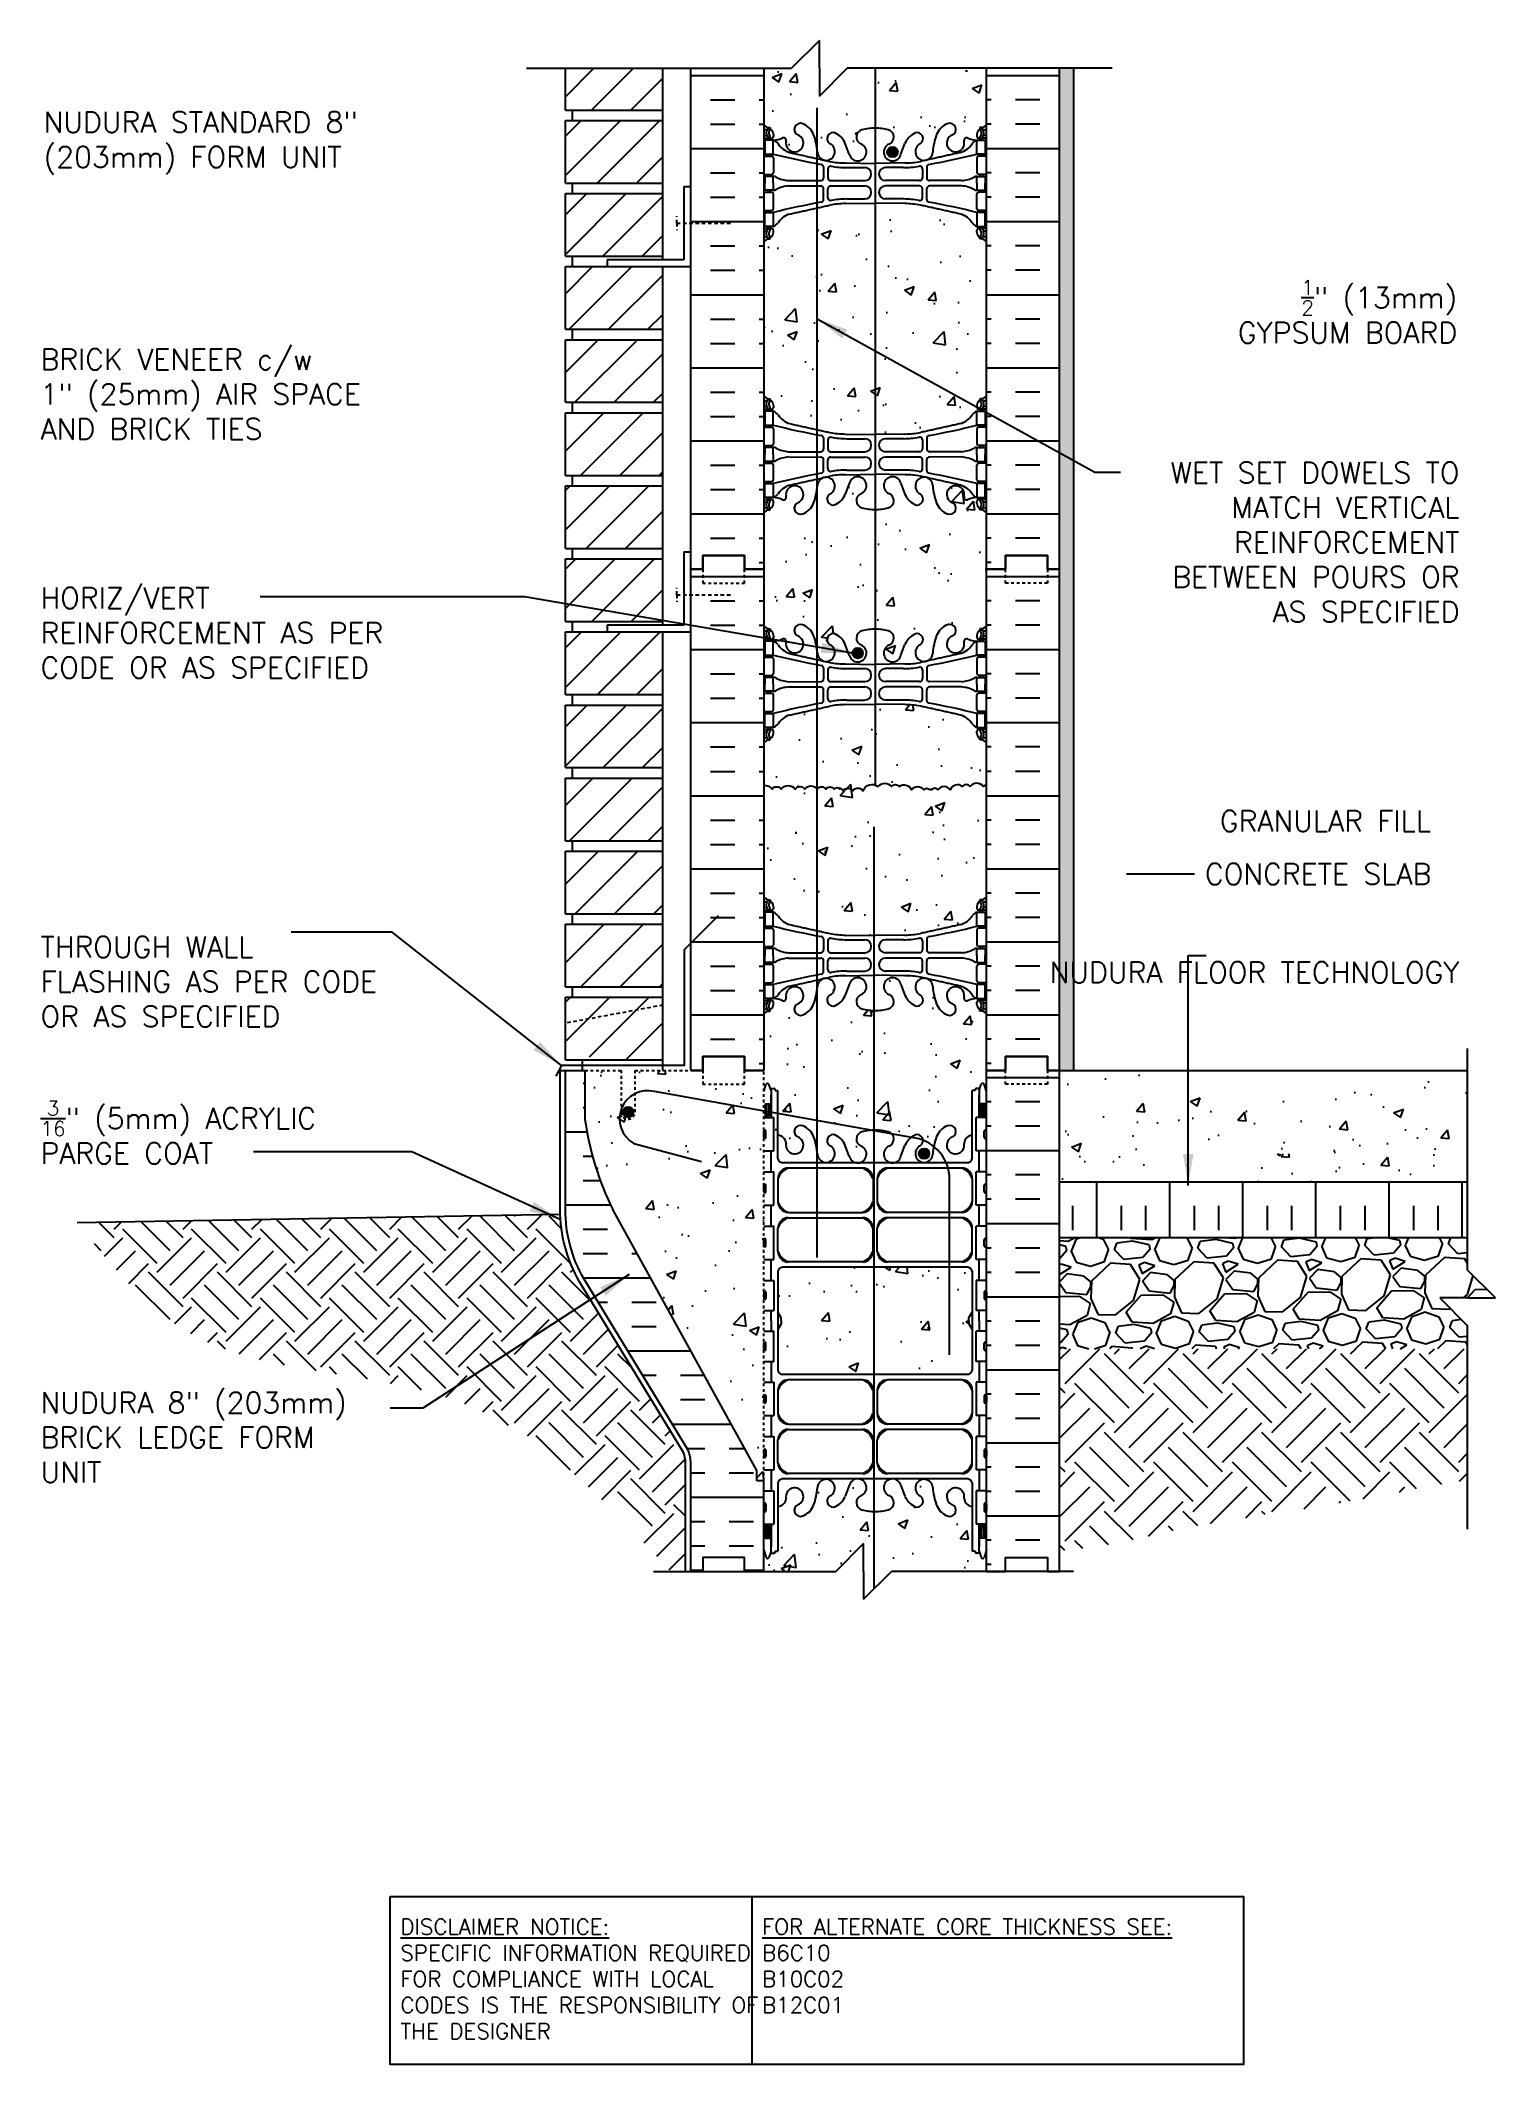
# Model space of a CAD drawing. Header units: inches. Extents: x 16 to 68.3, y 21.2 to 93.9.
import ezdxf
from ezdxf.enums import TextEntityAlignment as Align

# ---------------------------------------------------------------- set-up
doc = ezdxf.new("R2010")
doc.units = ezdxf.units.IN
doc.header["$LTSCALE"] = 0.5
doc.header["$MEASUREMENT"] = 0
for name, pattern in [('DASHED2', [0.375, 0.25, -0.125]), ('DASHEDX2', [1.5, 1, -0.5]), ('HIDDEN2', [0.1875, 0.125, -0.0625])]:
    doc.linetypes.add(name, pattern=pattern)
for name, color, linetype in [('CUT PLANE', 9, 'Continuous'), ('HATCH', 12, 'Continuous'), ('Hidden2', 12, 'HIDDEN2'), ('line25', 2, 'Continuous'), ('LINE3', 3, 'Continuous'), ('LINE50', 5, 'Continuous'), ('LINE9', 9, 'Continuous'), ('TEXT', 4, 'Continuous'), ('Web_Edge', 9, 'Continuous')]:
    doc.layers.add(name, color=color, linetype=linetype)
doc.styles.add('DIM', font='romans.shx', dxfattribs={"width": 0.7})
doc.styles.add('ROMANS', font='romans.shx', dxfattribs={"height": 1.125})
doc.styles.get("Standard").update_dxf_attribs({"font": 'romans.shx', "height": 1.125})
doc.dimstyles.new('ext_12', dxfattribs={"dimscale": 12, "dimtxt": 0.09375, "dimasz": 0.09375, "dimexe": 0.09375, "dimexo": 0.0625, "dimgap": 0.0625, "dimtad": 1, "dimdec": 1, "dimzin": 3, "dimdsep": 46, "dimlunit": 4, "dimtxsty": 'DIM', "dimcen": 0.09, "dimdle": 0.09375, "dimclrt": 4, "dimadec": 0, "dimazin": 0, "dimtfac": 1, "dimtdec": 1, "dimtmove": 2, "dimatfit": 3, "dimfxl": 1, "dimfrac": 2, "dimtolj": 1, "dimtzin": 0, "dimarcsym": 0})
pattern_1 = [(50, (77.5901, 19.0505), (3.5863, -0.31376), [0.375, -4.125]), (355, (77.59, 19.0505), (-0.69376, 3.76096), [0.3, -3.3]), (100.451, (77.889, 19.0244), (2.89255, 3.4472), [0.3187, -3.5057]), (46.184, (77.59, 20.0505), (5.3362, -0.8276), [0.5625, -6.1875]), (96.636, (78.035, 19.9816), (4.6733, 4.8706), [0.47805, -5.25856]), (351.184, (77.59, 20.0505), (4.6733, 4.8706), [0.45, -4.95]), (21, (78.0901, 19.8005), (2.98454, -2.0131), [0.375, -4.125]), (326, (78.09, 19.8005), (1.21658, 3.62575), [0.3, -3.3]), (71.451, (78.339, 19.6328), (4.2011, 1.61265), [0.3187, -3.5057]), (37.5, (77.5901, 19.0505), (0.0608, 1.66447), [0, -3.26, 0, -3.35, 0, -3.3125]), (7.5, (77.5901, 19.0505), (1.31535, 1.97206), [0, -1.91, 0, -3.185, 0, -1.2625]), (327.5, (76.4751, 19.0505), (2.669112, -0.112774), [0, -1.25, 0, -3.9, 0, -5.175]), (317.5, (75.9751, 19.0505), (2.91593, 0.50052), [0, -1.625, 0, -2.59, 0, -3.675])]

msp = doc.modelspace()

# ---------------------------------------------------------------- texts
at = {"layer": 'TEXT', "style": 'ROMANS'}
for s, p in [(' GRANULAR FILL', (57.874, 65.893)), (' CONCRETE SLAB', (57.339, 63.984))]:
    msp.add_text(s, height=0.75, dxfattribs=at).set_placement(p, align=Align.MIDDLE_LEFT)
at = {"layer": 'TEXT', "char_height": 0.75, "attachment_point": 4, "style": 'ROMANS'}
for s, insert, width in [('NUDURA STANDARD 8" (203mm) FORM UNIT', (16.138, 90.249), 14.92951), ('BRICK VENEER c/w \\P1" (25mm) AIR SPACE\\PAND BRICK TIES', (16.025, 81.228), 17.20614), ('THROUGH WALL FLASHING AS PER CODE OR AS SPECIFIED', (16.025, 60.117), 13.10039), ('\\A1;{\\H0.7x;\\S3/16;}" (5mm) ACRYLIC PARGE COAT', (16.025, 54.707), 13.10039), ('NUDURA 8" (203mm) BRICK LEDGE FORM UNIT', (16.025, 43.746), 13.10039)]:
    msp.add_mtext(s, dxfattribs=dict(at, insert=insert, width=width))
at = {"layer": 'TEXT', "linetype": 'DASHEDX2', "char_height": 0.75, "style": 'ROMANS'}
for s, insert, width, attachment_point in [('\\A1; {\\H0.7x;\\S1/2;}" (13mm) GYPSUM BOARD', (66.909, 84.193), 10.16974, 6), ('WET SET DOWELS TO MATCH VERTICAL REINFORCEMENT BETWEEN POURS OR AS SPECIFIED', (66.997, 75.906), 12.25186, 6), ('HORIZ/VERT REINFORCEMENT AS PER CODE OR AS SPECIFIED', (16.025, 72.652), 15.3273, 4), ('NUDURA FLOOR TECHNOLOGY', (66.997, 60.456), 15.3273, 6)]:
    msp.add_mtext(s, dxfattribs=dict(at, insert=insert, width=width, attachment_point=attachment_point))
at = {"layer": 'TEXT', "char_height": 0.5625, "attachment_point": 4}
for s, insert, width in [('{\\LDISCLAIMER NOTICE:}\\PSPECIFIC INFORMATION REQUIRED FOR COMPLIANCE WITH LOCAL CODES IS THE RESPONSIBILITY OF THE DESIGNER', (28.957, 24.288), 14.00235), ('{\\L\\PFOR ALTERNATE CORE THICKNESS SEE:\\P}B6C10\\PB10C02\\PB12C01', (41.949, 25.228), 23.33295)]:
    msp.add_mtext(s, dxfattribs=dict(at, insert=insert, width=width))

# ---------------------------------------------------------------- hatches: boundary and pattern name
h = msp.add_hatch()
h.set_pattern_fill('AR-CONC', color=12, scale=0.02, style=0)
h.set_pattern_definition([(50, (-1187.0107, -50.1324), (3.6436934, -0.318782), [0.381, -4.191]), (355, (-1187.0107, -50.1324), (-0.704857, 3.821133), [0.3048, -3.3528]), (100.451, (-1186.707, -50.159), (2.93885, 3.502334), [0.3238, -3.5618]), (46.1842, (-1187.0107, -49.1164), (5.421581, -0.840847), [0.5715, -6.2865]), (96.6356, (-1186.559, -49.1864), (4.748085, 4.948511), [0.4857, -5.3427]), (351.184, (-1187.011, -49.1164), (4.748092, 4.948502), [0.4572, -5.0292]), (21, (-1186.5027, -49.3704), (3.0322976, -2.0453104), [0.381, -4.191]), (326, (-1186.5027, -49.3704), (1.236041, 3.683759), [0.3048, -3.3528]), (71.4514, (-1186.25, -49.5408), (4.26833, 1.638457), [0.3238, -3.5618]), (37.5, (-1187.0107, -50.1324), (0.061772, 1.6911008), [0, -3.31216, 0, -3.4036, 0, -3.3655]), (7.5, (-1187.0107, -50.1324), (1.3363933, 2.0036115), [0, -1.94056, 0, -3.23596, 0, -1.2827]), (327.5, (-1188.1436, -50.1324), (2.7118119, -0.1145749), [0, -1.27, 0, -3.9624, 0, -5.2578]), (317.5, (-1188.6516, -50.1324), (2.9625836, 0.50853), [0, -1.651, 0, -2.63144, 0, -3.7338])])
h.paths.add_polyline_path([(53.964, 56.933), (53.964, 54.191), (53.964, 53.933), (67.291, 53.933), (67.291, 56.933)])
h.paths.add_polyline_path([(53.964, 56.933), (52.631, 56.933), (52.631, 53.933), (53.964, 53.933), (53.964, 54.191)])
h = msp.add_hatch()
h.set_pattern_fill('AR-CONC', color=12, scale=0.5, style=0)
h.set_pattern_definition(pattern_1)
h.paths.add_polyline_path([(53.964, 53.933), (52.631, 53.933), (52.631, 52.933), (53.964, 52.933)])
h = msp.add_hatch()
h.set_pattern_fill('AR-CONC', color=12, scale=0.5, style=0)
h.set_pattern_definition(pattern_1)
h.paths.add_polyline_path([(67.291, 52.933), (67.291, 53.933), (53.964, 53.933), (53.964, 52.933)])
at = {"layer": 'HATCH'}
h = msp.add_hatch(dxfattribs=at)
h.set_pattern_fill('AR-CONC', color=256, scale=0.5, style=0)
h.paths.add_polyline_path([(45.006, 92.933), (44.006, 91.933), (44.006, 92.933), (44.006, 93.933), (43.006, 92.933), (42.006, 92.933), (42.006, 90.898, 0.088416), (42.152, 90.801), (42.242, 90.801), (42.242, 90.759, -0.249069), (42.352, 90.552), (42.352, 90.485, -0.414214), (42.289, 90.422), (42.242, 90.422), (42.242, 90.352), (42.347, 90.352, 0.085348), (42.676, 90.428, -0.669601), (42.809, 90.308, 2.087231), (43.243, 90.532, -1), (43.406, 90.941, -0.21345), (43.798, 90.552, -0.069923), (43.935, 89.908, 1.702394), (44.385, 90.22, -0.940793), (44.588, 90.604, -0.173075), (44.934, 90.237), (45.006, 90.043)])
h = msp.add_hatch(dxfattribs=at)
h.set_pattern_fill('INSUL', color=256, scale=7, style=0)
h.set_pattern_definition([(0, (-2884.1558, -322.0766), (0, 2.625), []), (0, (-2884.1558, -321.2016), (0, 2.625), [0.875, -0.875]), (0, (-2884.1558, -320.3266), (0, 2.625), [0.875, -0.875])])
h.paths.add_polyline_path([(39.381, 74.933), (39.818, 74.933), (39.818, 75.433), (41.318, 75.433), (41.318, 74.933), (42.006, 74.933), (42.006, 92.933), (41.318, 92.933), (41.318, 93.433), (39.818, 93.433), (39.818, 92.933), (39.381, 92.933)])
h = msp.add_hatch(dxfattribs=at)
h.set_pattern_fill('INSUL', color=256, scale=7, style=0)
h.set_pattern_definition([(180, (2976.1673, -322.0766), (0, 2.625), []), (180, (2976.1673, -321.2016), (0, 2.625), [0.875, -0.875]), (180, (2976.1673, -320.3266), (0, 2.625), [0.875, -0.875])])
h.paths.add_polyline_path([(52.631, 74.933), (52.193, 74.933), (52.193, 75.433), (50.693, 75.433), (50.693, 74.933), (50.006, 74.933), (50.006, 92.933), (50.693, 92.933), (50.693, 93.433), (52.193, 93.433), (52.193, 92.933), (52.631, 92.933)])
h = msp.add_hatch(dxfattribs=at)
h.set_pattern_fill('ANSI31', color=256, scale=8, style=0)
h.set_pattern_definition([(45, (-75.6412, -97.8116), (-0.707107, 0.707107), [])])
h.paths.add_polyline_path([(38.381, 92.933), (34.881, 92.933), (34.881, 91.433), (38.381, 91.433)])
h.paths.add_polyline_path([(38.381, 91.058), (34.881, 91.058), (34.881, 90.02), (37.825, 90.02), (38.381, 90.02)])
h.paths.add_polyline_path([(38.381, 90.02), (37.825, 90.02), (34.881, 90.02), (34.881, 88.808), (38.381, 88.808)])
h.paths.add_polyline_path([(38.381, 88.433), (34.881, 88.433), (34.881, 86.183), (38.381, 86.183)])
h.paths.add_polyline_path([(38.381, 85.808), (34.881, 85.808), (34.881, 83.558), (38.381, 83.558)])
h.paths.add_polyline_path([(38.381, 83.183), (34.881, 83.183), (34.881, 80.933), (38.381, 80.933)])
h.paths.add_polyline_path([(38.381, 80.558), (34.881, 80.558), (34.881, 78.308), (38.381, 78.308)])
h.paths.add_polyline_path([(38.381, 77.933), (34.881, 77.933), (34.881, 75.683), (38.381, 75.683), (38.381, 76.558), (38.38, 76.619), (38.381, 76.683), (38.376, 76.742), (38.381, 76.808)])
h.paths.add_polyline_path([(38.381, 75.308), (34.881, 75.308), (34.881, 73.058), (38.381, 73.058)])
h.paths.add_polyline_path([(38.381, 72.683), (34.881, 72.683), (34.881, 70.433), (38.381, 70.433)])
h.paths.add_polyline_path([(38.381, 70.058), (34.881, 70.058), (34.881, 68.637), (37.825, 68.637), (38.381, 68.637)])
h.paths.add_polyline_path([(38.381, 68.637), (37.825, 68.637), (34.881, 68.637), (34.881, 67.808), (38.381, 67.808)])
h.paths.add_polyline_path([(38.381, 67.433), (36.381, 67.433), (34.881, 67.433), (34.881, 65.183), (38.381, 65.183)])
h.paths.add_polyline_path([(38.381, 64.808), (34.881, 64.808), (34.881, 62.558), (38.381, 62.558)])
h.paths.add_polyline_path([(38.381, 62.183), (34.881, 62.183), (34.881, 59.933), (38.381, 59.933)])
h.paths.add_polyline_path([(38.381, 59.558), (34.881, 59.558), (34.881, 57.933), (35.327, 57.671), (35.939, 57.308), (38.381, 57.308)])
h = msp.add_hatch(dxfattribs=at)
h.set_pattern_fill('AR-CONC', color=256, scale=0.5, style=0)
h.paths.add_polyline_path([(48.605, 90.941, -1), (48.769, 90.532, 2.087231), (49.203, 90.308, -0.669601), (49.335, 90.428, 0.085348), (49.665, 90.352), (49.77, 90.352), (49.77, 90.422), (49.722, 90.422, -0.414214), (49.66, 90.485), (49.66, 90.552, -0.249069), (49.77, 90.759), (49.77, 90.801), (49.86, 90.801, 0.088416), (50.006, 90.898), (50.006, 92.933), (45.006, 92.933), (45.006, 90.043), (45.077, 89.85, 1.612474), (45.509, 90.21, -0.734872), (45.532, 90.721, -0.068475), (46.006, 90.783, -0.068475), (46.48, 90.721, -0.734872), (46.503, 90.21, 1.612474), (46.935, 89.85), (47.077, 90.237, -0.173075), (47.423, 90.604, -0.940793), (47.627, 90.22, 1.753171), (48.078, 89.924, -0.068226), (48.213, 90.552, -0.21345)])
h.paths.add_polyline_path([(46.817, 89.923, -1), (46.442, 89.923, -1)], flags=16)
h = msp.add_hatch(dxfattribs=at)
h.set_pattern_fill('AR-SAND', color=256, scale=0.25, style=0)
h.set_pattern_definition([(37.5, (77.59015, 19.05054), (-0.0157483, 0.481706), [0, -0.38, 0, -0.425, 0, -0.40625]), (7.5, (77.59015, 19.05054), (0.442444, 0.7055365), [0, -0.205, 0, -0.3425, 0, -0.13125]), (327.5, (77.28265, 19.05054), (0.7785355, 0.0014148), [0, -0.125, 0, -0.45, 0, -0.5875]), (317.5, (77.28265, 19.05054), (0.7515317, 0.219419), [0, -0.0625, 0, -0.295, 0, -0.3375])])
h.paths.add_polyline_path([(53.131, 92.933), (52.631, 92.933), (52.631, 74.933), (52.631, 56.933), (53.131, 56.933)])
h = msp.add_hatch(dxfattribs=at)
h.set_pattern_fill('AR-CONC', color=256, scale=0.5)
edge = h.paths.add_edge_path()
edge.add_arc((49.66, 86.345), 0.5, 46.21089, 66.42182)
edge.add_line((49.86, 86.803), (49.77, 86.803))
edge.add_line((49.77, 86.803), (49.77, 86.845))
edge.add_arc((49.91, 87.052), 0.25, 180, 235.9442, ccw=False)
edge.add_line((49.66, 87.052), (49.66, 87.12))
edge.add_arc((49.722, 87.12), 0.0625, 90, 180, ccw=False)
edge.add_line((49.722, 87.182), (49.77, 87.182))
edge.add_line((49.77, 87.182), (49.77, 87.252))
edge.add_line((49.77, 87.252), (49.665, 87.252))
edge.add_arc((49.787, 87.595), 0.364, 212.04242, 250.33874, ccw=False)
edge.add_arc((48.864, 86.984), 0.743, 34.22802, 73.81071)
edge.add_spline(control_points=[(49.071, 87.698), (47.634, 88.018)], knot_values=[0, 0, 1, 1], degree=1, periodic=0)
edge.add_arc((47.078, 85.087), 2.984, 79.25462, 90.09947)
edge.add_line((47.072, 88.071), (46.017, 88.086))
edge.add_line((46.017, 88.086), (46.017, 79.78))
edge.add_line((46.017, 79.78), (47.072, 79.795))
edge.add_arc((47.078, 82.779), 2.984, 269.90053, 280.74538)
edge.add_spline(control_points=[(47.634, 79.848), (49.071, 80.168)], knot_values=[0, 0, 1, 1], degree=1, periodic=0)
edge.add_arc((48.864, 80.882), 0.743, 286.18929, 325.77198)
edge.add_arc((49.787, 80.271), 0.364, 109.66126, 147.95758, ccw=False)
edge.add_line((49.665, 80.613), (49.77, 80.613))
edge.add_line((49.77, 80.613), (49.77, 80.683))
edge.add_line((49.77, 80.683), (49.722, 80.683))
edge.add_arc((49.722, 80.746), 0.0625, 180, 270, ccw=False)
edge.add_line((49.66, 80.746), (49.66, 80.813))
edge.add_arc((49.91, 80.813), 0.25, 124.0558, 180, ccw=False)
edge.add_line((49.77, 81.021), (49.77, 81.062))
edge.add_line((49.77, 81.062), (49.86, 81.062))
edge.add_arc((49.66, 81.521), 0.5, 293.57818, 313.78911)
edge.add_line((50.006, 81.16), (50.006, 86.706))
edge = h.paths.add_edge_path()
edge.add_line((46.017, 88.086), (46.006, 88.086))
edge.add_line((46.006, 88.086), (44.939, 88.071))
edge.add_arc((44.934, 85.087), 2.984, 89.90053, 100.74538)
edge.add_spline(control_points=[(44.378, 88.018), (43.927, 87.918)], knot_values=[0.686784, 0.686784, 1, 1], degree=1, periodic=0)
edge.add_line((43.927, 87.918), (43.927, 79.948))
edge.add_spline(control_points=[(43.927, 79.948), (44.378, 79.848)], knot_values=[0.686784, 0.686784, 1, 1], degree=1, periodic=0)
edge.add_arc((44.934, 82.779), 2.984, 259.25462, 270.09947)
edge.add_line((44.939, 79.795), (46.006, 79.78))
edge.add_line((46.006, 79.78), (46.017, 79.78))
edge.add_line((46.017, 79.78), (46.017, 88.086))
edge = h.paths.add_edge_path()
edge.add_spline(control_points=[(43.927, 87.918), (42.94, 87.698)], knot_values=[0, 0, 0.686784, 0.686784], degree=1, periodic=0)
edge.add_arc((43.147, 86.984), 0.743, 106.18929, 145.77198)
edge.add_arc((42.224, 87.595), 0.364, 289.66126, 327.95758, ccw=False)
edge.add_line((42.347, 87.252), (42.242, 87.252))
edge.add_line((42.242, 87.252), (42.242, 87.182))
edge.add_line((42.242, 87.182), (42.289, 87.182))
edge.add_arc((42.289, 87.12), 0.0625, 0, 90, ccw=False)
edge.add_line((42.352, 87.12), (42.352, 87.052))
edge.add_arc((42.102, 87.052), 0.25, 304.0558, 360, ccw=False)
edge.add_line((42.242, 86.845), (42.242, 86.803))
edge.add_line((42.242, 86.803), (42.152, 86.803))
edge.add_arc((42.352, 86.345), 0.5, 113.57818, 133.78911)
edge.add_line((42.006, 86.706), (42.006, 81.16))
edge.add_arc((42.352, 81.521), 0.5, 226.21089, 246.42182)
edge.add_line((42.152, 81.062), (42.242, 81.062))
edge.add_line((42.242, 81.062), (42.242, 81.021))
edge.add_arc((42.102, 80.813), 0.25, 0, 55.9442, ccw=False)
edge.add_line((42.352, 80.813), (42.352, 80.746))
edge.add_arc((42.289, 80.746), 0.0625, -90, 0, ccw=False)
edge.add_line((42.289, 80.683), (42.242, 80.683))
edge.add_line((42.242, 80.683), (42.242, 80.613))
edge.add_line((42.242, 80.613), (42.347, 80.613))
edge.add_arc((42.224, 80.271), 0.364, 32.04242, 70.33874, ccw=False)
edge.add_arc((43.147, 80.882), 0.743, 214.22802, 253.81071)
edge.add_spline(control_points=[(42.94, 80.168), (43.927, 79.948)], knot_values=[0, 0, 0.686784, 0.686784], degree=1, periodic=0)
edge.add_line((43.927, 79.948), (43.927, 87.918))
edge = h.paths.add_edge_path()
edge.add_arc((49.66, 68.345), 0.5, 46.21089, 66.42182)
edge.add_line((49.86, 68.803), (49.77, 68.803))
edge.add_line((49.77, 68.803), (49.77, 68.845))
edge.add_arc((49.91, 69.052), 0.25, 180, 235.9442, ccw=False)
edge.add_line((49.66, 69.052), (49.66, 69.12))
edge.add_arc((49.722, 69.12), 0.0625, 90, 180, ccw=False)
edge.add_line((49.722, 69.182), (49.77, 69.182))
edge.add_line((49.77, 69.182), (49.77, 69.252))
edge.add_line((49.77, 69.252), (49.665, 69.252))
edge.add_arc((49.787, 69.595), 0.364, 212.04242, 250.33874, ccw=False)
edge.add_arc((48.864, 68.984), 0.743, 34.22802, 73.81071)
edge.add_spline(control_points=[(49.071, 69.698), (47.634, 70.018)], knot_values=[0, 0, 1, 1], degree=1, periodic=0)
edge.add_arc((47.078, 67.087), 2.984, 79.25462, 90.09947)
edge.add_line((47.072, 70.071), (46.017, 70.086))
edge.add_line((46.017, 70.086), (46.017, 67.186))
edge.add_arc((45.897, 66.859), 0.348, 50.20694, 69.79625, ccw=False)
edge.add_arc((46.357, 66.961), 0.289, 35, 145, ccw=False)
edge.add_arc((46.734, 67.029), 0.171, 35, 145, ccw=False)
edge.add_arc((47.051, 66.917), 0.275, 20.06782, 130.06782, ccw=False)
edge.add_arc((47.531, 66.856), 0.271, 35, 145, ccw=False)
edge.add_arc((47.86, 66.937), 0.13, 35, 145, ccw=False)
edge.add_arc((48.014, 66.977), 0.059, 98.46764, 145, ccw=False)
edge.add_arc((47.997, 66.977), 0.059, 35, 81.53236, ccw=False)
edge.add_arc((48.152, 66.937), 0.13, 35, 145, ccw=False)
edge.add_arc((48.48, 66.856), 0.271, 35, 145, ccw=False)
edge.add_arc((48.961, 66.917), 0.275, 49.93218, 159.93218, ccw=False)
edge.add_arc((49.278, 67.029), 0.171, 35, 145, ccw=False)
edge.add_arc((49.655, 66.961), 0.289, 35, 145, ccw=False)
edge.add_arc((50.115, 66.859), 0.348, 108.19396, 129.79306, ccw=False)
edge.add_line((50.006, 67.191), (50.006, 68.706))
edge = h.paths.add_edge_path()
edge.add_line((46.017, 70.086), (46.006, 70.086))
edge.add_line((46.006, 70.086), (44.939, 70.071))
edge.add_arc((44.934, 67.087), 2.984, 89.90053, 100.74538)
edge.add_spline(control_points=[(44.378, 70.018), (43.927, 69.918)], knot_values=[0.686784, 0.686784, 1, 1], degree=1, periodic=0)
edge.add_line((43.927, 69.918), (43.927, 67.047))
edge.add_arc((44.077, 66.926), 0.193, 35, 140.97868, ccw=False)
edge.add_arc((44.383, 66.933), 0.181, 35, 145, ccw=False)
edge.add_arc((44.668, 66.897), 0.196, 24.37979, 134.37979, ccw=False)
edge.add_arc((45.024, 66.853), 0.217, 35, 145, ccw=False)
edge.add_arc((45.385, 66.849), 0.224, 35, 145, ccw=False)
edge.add_arc((45.897, 66.859), 0.348, 69.79625, 160.20694, ccw=False)
edge.add_line((46.017, 67.186), (46.017, 70.086))
edge = h.paths.add_edge_path()
edge.add_spline(control_points=[(43.927, 69.918), (42.94, 69.698)], knot_values=[0, 0, 0.686784, 0.686784], degree=1, periodic=0)
edge.add_arc((43.147, 68.984), 0.743, 106.18929, 145.77198)
edge.add_arc((42.224, 69.595), 0.364, 289.66126, 327.95758, ccw=False)
edge.add_line((42.347, 69.252), (42.242, 69.252))
edge.add_line((42.242, 69.252), (42.242, 69.182))
edge.add_line((42.242, 69.182), (42.289, 69.182))
edge.add_arc((42.289, 69.12), 0.0625, 0, 90, ccw=False)
edge.add_line((42.352, 69.12), (42.352, 69.052))
edge.add_arc((42.102, 69.052), 0.25, 304.0558, 360, ccw=False)
edge.add_line((42.242, 68.845), (42.242, 68.803))
edge.add_line((42.242, 68.803), (42.152, 68.803))
edge.add_arc((42.352, 68.345), 0.5, 113.57818, 133.78911)
edge.add_line((42.006, 68.706), (42.006, 67.174))
edge.add_arc((42.036, 66.85), 0.325, 35, 95.34055, ccw=False)
edge.add_arc((42.47, 66.919), 0.205, 35, 145, ccw=False)
edge.add_arc((42.884, 66.864), 0.301, 35, 145, ccw=False)
edge.add_arc((43.308, 66.912), 0.217, 35, 145, ccw=False)
edge.add_arc((43.702, 66.885), 0.265, 31.80222, 145, ccw=False)
edge.add_line((43.927, 67.024), (43.927, 69.918))
edge = h.paths.add_edge_path()
edge.add_arc((43.702, 66.885), 0.265, 31.80222, 145)
edge.add_arc((43.308, 66.912), 0.217, 35, 145)
edge.add_arc((42.884, 66.864), 0.301, 35, 145)
edge.add_arc((42.47, 66.919), 0.205, 35, 145)
edge.add_arc((42.036, 66.85), 0.325, 35, 95.34055)
edge.add_line((42.006, 67.174), (42.006, 63.16))
edge.add_arc((42.352, 63.521), 0.5, 226.21089, 246.42182)
edge.add_line((42.152, 63.062), (42.242, 63.062))
edge.add_line((42.242, 63.062), (42.242, 63.021))
edge.add_arc((42.102, 62.813), 0.25, 0, 55.9442, ccw=False)
edge.add_line((42.352, 62.813), (42.352, 62.746))
edge.add_arc((42.289, 62.746), 0.0625, -90, 0, ccw=False)
edge.add_line((42.289, 62.683), (42.242, 62.683))
edge.add_line((42.242, 62.683), (42.242, 62.613))
edge.add_line((42.242, 62.613), (42.347, 62.613))
edge.add_arc((42.224, 62.271), 0.364, 32.04242, 70.33874, ccw=False)
edge.add_arc((43.147, 62.882), 0.743, 214.22802, 253.81071)
edge.add_spline(control_points=[(42.94, 62.168), (43.927, 61.948)], knot_values=[0, 0, 0.686784, 0.686784], degree=1, periodic=0)
edge.add_line((43.927, 61.948), (43.927, 67.024))
edge = h.paths.add_edge_path()
edge.add_arc((50.115, 66.859), 0.348, 108.19396, 129.79306)
edge.add_arc((49.655, 66.961), 0.289, 35, 145)
edge.add_arc((49.278, 67.029), 0.171, 35, 145)
edge.add_arc((48.961, 66.917), 0.275, 49.93218, 159.93218)
edge.add_arc((48.48, 66.856), 0.271, 35, 145)
edge.add_arc((48.152, 66.937), 0.13, 35, 145)
edge.add_arc((47.997, 66.977), 0.059, 35, 81.53236)
edge.add_arc((48.014, 66.977), 0.059, 98.46764, 145)
edge.add_arc((47.86, 66.937), 0.13, 35, 145)
edge.add_arc((47.531, 66.856), 0.271, 35, 145)
edge.add_arc((47.051, 66.917), 0.275, 20.06782, 130.06782)
edge.add_arc((46.734, 67.029), 0.171, 35, 145)
edge.add_arc((46.357, 66.961), 0.289, 35, 145)
edge.add_arc((45.897, 66.859), 0.348, 50.20694, 160.20694)
edge.add_arc((45.385, 66.849), 0.224, 35, 145)
edge.add_arc((45.024, 66.853), 0.217, 35, 145)
edge.add_arc((44.668, 66.897), 0.196, 24.37979, 134.37979)
edge.add_arc((44.383, 66.933), 0.181, 35, 145)
edge.add_arc((44.077, 66.926), 0.193, 35, 140.97868)
edge.add_line((43.927, 67.047), (43.927, 67.024))
edge.add_line((43.927, 67.024), (43.927, 61.948))
edge.add_spline(control_points=[(43.927, 61.948), (44.378, 61.848)], knot_values=[0.686784, 0.686784, 1, 1], degree=1, periodic=0)
edge.add_arc((44.934, 64.779), 2.984, 259.25462, 270.09947)
edge.add_line((44.939, 61.795), (46.006, 61.78))
edge.add_line((46.006, 61.78), (47.072, 61.795))
edge.add_arc((47.078, 64.779), 2.984, 269.90053, 280.74538)
edge.add_spline(control_points=[(47.634, 61.848), (49.071, 62.168)], knot_values=[0, 0, 1, 1], degree=1, periodic=0)
edge.add_arc((48.864, 62.882), 0.743, 286.18929, 325.77198)
edge.add_arc((49.787, 62.271), 0.364, 109.66126, 147.95758, ccw=False)
edge.add_line((49.665, 62.613), (49.77, 62.613))
edge.add_line((49.77, 62.613), (49.77, 62.683))
edge.add_line((49.77, 62.683), (49.722, 62.683))
edge.add_arc((49.722, 62.746), 0.0625, 180, 270, ccw=False)
edge.add_line((49.66, 62.746), (49.66, 62.813))
edge.add_arc((49.91, 62.813), 0.25, 124.0558, 180, ccw=False)
edge.add_line((49.77, 63.021), (49.77, 63.062))
edge.add_line((49.77, 63.062), (49.86, 63.062))
edge.add_arc((49.66, 63.521), 0.5, 293.57818, 313.78911)
edge.add_line((50.006, 63.16), (50.006, 67.191))
h.paths.add_polyline_path([(43.927, 59.87, -0.056664), (43.811, 59.349, -0.227838), (43.406, 58.925, -1), (43.243, 59.333, 2.087231), (42.809, 59.558, -0.669601), (42.676, 59.438, 0.085348), (42.347, 59.513), (42.242, 59.513), (42.242, 59.443), (42.289, 59.443, -0.414214), (42.352, 59.381), (42.352, 59.313, -0.249069), (42.242, 59.106), (42.242, 59.065), (42.152, 59.065, 0.088416), (42.006, 58.967), (42.006, 56.933), (42.006, 56.174), (42.085, 56.415, -0.725737), (42.191, 56.434), (42.24, 56.284), (42.366, 56.284, -0.414214), (42.416, 56.234), (42.416, 56.204), (42.516, 56.204), (42.516, 55.38), (43.927, 55.128)])
h.paths.add_polyline_path([(45.97, 59.083, -0.063429), (45.532, 59.145, -0.734872), (45.509, 59.656, 1.612474), (45.077, 60.016), (44.934, 59.629, -0.16372), (44.612, 59.275, -1.059167), (44.406, 59.657, 1.629604), (43.935, 59.958, -0.009281), (43.927, 59.87), (43.927, 55.128), (45.882, 54.779, -0.012558), (45.97, 54.783)])
h.paths.add_polyline_path([(50.006, 58.967, 0.088416), (49.86, 59.065), (49.77, 59.065), (49.77, 59.106, -0.249069), (49.66, 59.313), (49.66, 59.381, -0.414214), (49.722, 59.443), (49.77, 59.443), (49.77, 59.513), (49.665, 59.513, 0.085348), (49.335, 59.438, -0.669601), (49.203, 59.558, 2.087231), (48.769, 59.333, -1), (48.605, 58.925, -0.227838), (48.201, 59.349, -0.06598), (48.076, 59.958, 1.629604), (47.605, 59.657, -1.059167), (47.399, 59.275, -0.16372), (47.077, 59.629), (46.935, 60.016, 1.612474), (46.503, 59.656, -0.734872), (46.48, 59.145, -0.073526), (45.97, 59.083), (45.97, 54.782, -0.073526), (46.48, 54.721, -0.132791), (46.601, 54.651), (47.301, 54.526, -0.039118), (47.399, 54.591, -0.566101), (47.73, 54.42, -0.074441), (48.115, 54.197, -0.035013), (48.201, 54.517, -0.227838), (48.605, 54.941, -1), (48.769, 54.532, 2.087231), (49.203, 54.308, -0.380392), (49.496, 54.603), (49.496, 56.204), (49.596, 56.204), (49.596, 56.234, -0.414214), (49.646, 56.284), (49.772, 56.284), (49.815, 56.415, -0.725737), (49.921, 56.434), (50.006, 56.174), (50.006, 56.933)])
h.paths.add_polyline_path([(45.532, 54.721, -0.050829), (45.882, 54.779), (43.927, 55.128), (43.927, 53.995, -0.007596), (43.934, 53.924, 1.753171), (44.385, 54.22, -0.940793), (44.588, 54.604, -0.173075), (44.934, 54.237), (45.077, 53.85, 1.612474), (45.509, 54.21, -0.734872)])
h.paths.add_polyline_path([(47.077, 54.237, -0.123809), (47.301, 54.526), (46.601, 54.651, -0.548552), (46.503, 54.21, 1.612474), (46.935, 53.85)])
h.paths.add_polyline_path([(43.927, 55.128), (42.516, 55.38), (42.516, 54.603, -0.380397), (42.809, 54.308, 2.087231), (43.243, 54.532, -1), (43.406, 54.941, -0.21345), (43.798, 54.552, -0.060599), (43.927, 53.995)])
h.paths.add_polyline_path([(45.97, 49.862), (45.97, 46.004), (49.335, 46.004, 0.268138), (49.496, 46.152), (49.496, 47.621), (49.376, 47.821), (49.376, 47.933), (49.376, 48.045), (49.496, 48.245), (49.496, 49.714, 0.268138), (49.335, 49.862)])
h.paths.add_polyline_path([(45.97, 49.862), (42.677, 49.862, 0.268156), (42.516, 49.714), (42.516, 48.245), (42.636, 48.045), (42.636, 47.933), (42.636, 47.821), (42.516, 47.621), (42.516, 46.152, 0.268156), (42.677, 46.004), (45.97, 46.004)])
h.paths.add_polyline_path([(49.496, 41.263, -0.380392), (49.203, 41.558, 2.087231), (48.769, 41.333, -1), (48.605, 40.925, -0.21345), (48.213, 41.314, -0.069923), (48.076, 41.958, 1.702394), (47.627, 41.645, -0.940793), (47.423, 41.262, -0.173075), (47.077, 41.629), (46.935, 42.016, 1.612474), (46.503, 41.656, -0.734872), (46.48, 41.145, -0.068475), (46.006, 41.083, -0.005025), (45.97, 41.083), (45.97, 38.31), (46.593, 38.933), (50.006, 38.933), (50.006, 39.692), (49.921, 39.432, -0.6), (49.821, 39.432), (49.772, 39.582), (49.646, 39.582, -0.414214), (49.596, 39.632), (49.596, 39.662), (49.496, 39.662)])
h.paths.add_polyline_path([(45.97, 41.083, -0.063428), (45.532, 41.145, -0.734872), (45.509, 41.656, 1.612474), (45.077, 42.016), (44.934, 41.629, -0.173075), (44.588, 41.262, -0.940793), (44.385, 41.645, 1.702394), (43.935, 41.958, -0.069923), (43.798, 41.314, -0.21345), (43.406, 40.925, -1), (43.243, 41.333, 2.087231), (42.809, 41.558, -0.380397), (42.516, 41.263), (42.516, 39.662), (42.416, 39.662), (42.416, 39.632, -0.414214), (42.366, 39.582), (42.24, 39.582), (42.191, 39.432, -0.6), (42.091, 39.432), (42.006, 39.692), (42.006, 38.933), (44.593, 38.933), (45.593, 39.933), (45.593, 38.933), (45.593, 37.933), (45.97, 38.31)])
h = msp.add_hatch(dxfattribs=at)
h.set_pattern_fill('AR-CONC', color=256, scale=0.5, style=0)
h.paths.add_polyline_path([(45.006, 77.822), (44.934, 77.629, -0.173075), (44.588, 77.262, -0.940793), (44.385, 77.645, 1.702394), (43.935, 77.958, -0.069923), (43.798, 77.314, -0.21345), (43.406, 76.925, -1), (43.243, 77.333, 2.087231), (42.809, 77.558, -0.669601), (42.676, 77.438, 0.085348), (42.347, 77.513), (42.242, 77.513), (42.242, 77.443), (42.289, 77.443, -0.414214), (42.352, 77.381), (42.352, 77.313, -0.249069), (42.242, 77.106), (42.242, 77.065), (42.152, 77.065, 0.088416), (42.006, 76.967), (42.006, 74.933), (42.006, 72.898, 0.088416), (42.152, 72.801), (42.242, 72.801), (42.242, 72.759, -0.249069), (42.352, 72.552), (42.352, 72.485, -0.414214), (42.289, 72.422), (42.242, 72.422), (42.242, 72.352), (42.347, 72.352, 0.085348), (42.676, 72.428, -0.669601), (42.809, 72.308, 2.087231), (43.243, 72.532, -1), (43.406, 72.941, -0.21345), (43.798, 72.552, -0.069923), (43.935, 71.908, 1.702394), (44.385, 72.22, -0.940793), (44.588, 72.604, -0.173075), (44.934, 72.237), (45.006, 72.043)])
h = msp.add_hatch(dxfattribs=at)
h.set_pattern_fill('AR-CONC', color=256, scale=0.5, style=0)
h.paths.add_polyline_path([(46.017, 77.083, -0.001645), (46.006, 77.083, -0.068475), (45.532, 77.145, -0.734872), (45.509, 77.656, 1.612474), (45.077, 78.016), (45.006, 77.822), (45.006, 72.043), (45.077, 71.85, 1.612474), (45.509, 72.21, -0.734872), (45.532, 72.721, -0.068475), (46.006, 72.783, -0.001645), (46.017, 72.783)])
h.paths.add_polyline_path([(45.569, 71.923, -1), (45.194, 71.923, -1)], flags=16)
h = msp.add_hatch(dxfattribs=at)
h.set_pattern_fill('AR-CONC', color=256, scale=0.5, style=0)
h.paths.add_polyline_path([(50.006, 76.967, 0.088416), (49.86, 77.065), (49.77, 77.065), (49.77, 77.106, -0.249069), (49.66, 77.313), (49.66, 77.381, -0.414214), (49.722, 77.443), (49.77, 77.443), (49.77, 77.513), (49.665, 77.513, 0.085348), (49.335, 77.438, -0.669601), (49.203, 77.558, 2.087231), (48.769, 77.333, -1), (48.605, 76.925, -0.21345), (48.213, 77.314, -0.069923), (48.076, 77.958, 1.702394), (47.627, 77.645, -0.940793), (47.423, 77.262, -0.173075), (47.077, 77.629), (46.935, 78.016, 1.612474), (46.503, 77.656, -0.734872), (46.48, 77.145, -0.066822), (46.017, 77.083), (46.017, 72.783, -0.066822), (46.48, 72.721, -0.734872), (46.503, 72.21, 1.612474), (46.935, 71.85), (47.077, 72.237, -0.173075), (47.423, 72.604, -0.940793), (47.627, 72.22, 1.702394), (48.076, 71.908, -0.069923), (48.213, 72.552, -0.21345), (48.605, 72.941, -1), (48.769, 72.532, 2.087231), (49.203, 72.308, -0.669601), (49.335, 72.428, 0.085348), (49.665, 72.352), (49.77, 72.352), (49.77, 72.422), (49.722, 72.422, -0.414214), (49.66, 72.485), (49.66, 72.552, -0.249069), (49.77, 72.759), (49.77, 72.801), (49.86, 72.801, 0.088416), (50.006, 72.898), (50.006, 74.933)])
h = msp.add_hatch(dxfattribs=at)
h.set_pattern_fill('INSUL', color=256, scale=7, style=0)
h.set_pattern_definition([(0, (-2884.1558, -340.0766), (0, 2.625), []), (0, (-2884.1558, -339.2016), (0, 2.625), [0.875, -0.875]), (0, (-2884.1558, -338.3266), (0, 2.625), [0.875, -0.875])])
h.paths.add_polyline_path([(39.381, 56.933), (39.818, 56.933), (39.818, 57.433), (41.318, 57.433), (41.318, 56.933), (42.006, 56.933), (42.006, 74.933), (41.318, 74.933), (41.318, 75.433), (39.818, 75.433), (39.818, 74.933), (39.381, 74.933)])
h = msp.add_hatch(dxfattribs=at)
h.set_pattern_fill('INSUL', color=256, scale=7, style=0)
h.set_pattern_definition([(180, (2976.1673, -340.0766), (0, 2.625), []), (180, (2976.1673, -339.2016), (0, 2.625), [0.875, -0.875]), (180, (2976.1673, -338.3266), (0, 2.625), [0.875, -0.875])])
h.paths.add_polyline_path([(52.631, 56.933), (52.193, 56.933), (52.193, 57.433), (50.693, 57.433), (50.693, 56.933), (50.006, 56.933), (50.006, 74.933), (50.693, 74.933), (50.693, 75.433), (52.193, 75.433), (52.193, 74.933), (52.631, 74.933)])
h = msp.add_hatch(dxfattribs=at)
h.set_pattern_fill('INSUL', color=256, scale=7, style=0)
h.set_pattern_definition([(0, (-2960.485, -383.6494), (0, 2.625), []), (0, (-2960.485, -382.7744), (0, 2.625), [0.875, -0.875]), (0, (-2960.485, -381.8994), (0, 2.625), [0.875, -0.875])])
h.paths.add_polyline_path([(36.581, 51.933, -0.079579), (35.581, 55.183), (35.581, 56.933), (34.881, 56.933), (34.881, 51.933, 0.131652), (35.551, 49.433), (39.289, 43.283, -0.10438), (39.381, 42.808), (39.381, 38.933), (39.818, 38.933), (39.818, 39.433), (41.318, 39.433), (41.318, 38.933), (42.006, 38.933), (42.006, 42.183), (41.756, 42.183), (41.756, 42.558)])
h = msp.add_hatch(dxfattribs=at)
h.set_pattern_fill('AR-CONC', color=256, scale=0.5, style=0)
h.set_pattern_definition([(50, (75.5901, 19.0505), (3.5863, -0.31376), [0.375, -4.125]), (355, (75.59, 19.0505), (-0.69376, 3.76096), [0.3, -3.3]), (100.4514, (75.889, 19.0244), (2.89255, 3.4472), [0.3187, -3.5057]), (46.184, (75.59, 20.0505), (5.3362, -0.8276), [0.5625, -6.1875]), (96.636, (76.035, 19.9816), (4.6733, 4.8706), [0.47805, -5.25856]), (351.184, (75.59, 20.0505), (4.6733, 4.8706), [0.45, -4.95]), (21, (76.0901, 19.8005), (2.98454, -2.0131), [0.375, -4.125]), (326, (76.09, 19.8005), (1.21658, 3.62575), [0.3, -3.3]), (71.4514, (76.339, 19.6328), (4.20111, 1.61265), [0.3187, -3.5057]), (37.5, (75.5901, 19.0505), (0.0608, 1.66447), [0, -3.26, 0, -3.35, 0, -3.3125]), (7.5, (75.5901, 19.0505), (1.31535, 1.97206), [0, -1.91, 0, -3.185, 0, -1.2625]), (327.5, (74.4751, 19.0505), (2.669112, -0.112774), [0, -1.25, 0, -3.9, 0, -5.175]), (317.5, (73.9751, 19.0505), (2.91593, 0.50052), [0, -1.625, 0, -2.59, 0, -3.675])])
h.paths.add_polyline_path([(42.006, 56.933), (41.318, 56.933), (41.318, 56.433), (39.818, 56.433), (39.818, 56.933), (39.381, 56.933), (38.462, 56.933), (38.49, 56.796), (38.191, 56.817), (38.285, 56.933), (37.381, 56.933), (37.381, 55.433, -1), (36.881, 55.433), (36.881, 56.933), (35.581, 56.933), (35.581, 55.183, 0.079579), (36.581, 51.933), (41.756, 42.558), (41.756, 42.183), (42.006, 42.183)])
h = msp.add_hatch(dxfattribs=at)
h.set_pattern_fill('INSUL', color=256, scale=7, style=0)
h.set_pattern_definition([(180, (2976.1673, -358.0766), (0, 2.625), []), (180, (2976.1673, -357.2016), (0, 2.625), [0.875, -0.875]), (180, (2976.1673, -356.3266), (0, 2.625), [0.875, -0.875])])
h.paths.add_polyline_path([(52.631, 38.933), (52.193, 38.933), (52.193, 39.433), (50.693, 39.433), (50.693, 38.933), (50.006, 38.933), (50.006, 56.933), (50.693, 56.933), (50.693, 57.433), (52.193, 57.433), (52.193, 56.933), (52.631, 56.933)])
h = msp.add_hatch(dxfattribs=at)
h.set_pattern_fill('AR-CONC', color=256, scale=0.5, style=0)
h.paths.add_polyline_path([(45.532, 54.721, -0.05083), (45.882, 54.779), (42.006, 55.472), (42.006, 54.898, 0.088416), (42.152, 54.801), (42.242, 54.801), (42.242, 54.759, -0.249069), (42.352, 54.552), (42.352, 54.485, -0.414214), (42.289, 54.422), (42.242, 54.422), (42.242, 54.352), (42.347, 54.352, 0.085348), (42.676, 54.428, -0.669601), (42.809, 54.308, 2.087231), (43.243, 54.532, -1), (43.406, 54.941, -0.227838), (43.811, 54.517, -0.06598), (43.935, 53.908, 1.629604), (44.406, 54.209, -1.059167), (44.612, 54.591, -0.16372), (44.934, 54.237), (45.077, 53.85, 1.612474), (45.509, 54.21, -0.734872)])
h = msp.add_hatch(dxfattribs=at)
h.set_pattern_fill('AR-CONC', color=256, scale=0.5, style=0)
h.paths.add_polyline_path([(47.077, 54.237, -0.123809), (47.301, 54.526), (46.601, 54.651, -0.548553), (46.503, 54.21, 1.612474), (46.935, 53.85)])
h = msp.add_hatch(dxfattribs=at)
h.set_pattern_fill('INSUL', color=256, scale=7, angle=90, style=0)
h.set_pattern_definition([(270, (77.5901, 81.8153), (-2.625, -2e-16), []), (270, (76.7151, 81.8153), (-2.625, -2e-16), [0.875, -0.875]), (270, (75.8401, 81.8153), (-2.625, -2e-16), [0.875, -0.875])])
h.paths.add_polyline_path([(67.291, 52.933), (67.291, 50.933), (52.631, 50.933), (52.631, 52.933)])
h = msp.add_hatch(dxfattribs=at)
h.set_pattern_fill('EARTH', color=256, scale=7, angle=45, style=0)
h.set_pattern_definition([(45, (75.5901, 19.0505), (2e-16, 2.474874), [1.75, -1.75]), (45, (75.1261, 19.5146), (2e-16, 2.474874), [1.75, -1.75]), (45, (74.662, 19.9786), (2e-16, 2.474874), [1.75, -1.75]), (135, (74.662, 20.288), (-2.474874, 2e-16), [1.75, -1.75]), (135, (75.1261, 20.752), (-2.474874, 2e-16), [1.75, -1.75]), (135, (75.5901, 21.216), (-2.474874, 2e-16), [1.75, -1.75])])
edge = h.paths.add_edge_path()
edge.add_line((34.696, 51.764), (17.346, 51.461))
edge.add_spline(control_points=[(17.346, 51.461), (18.523, 49.988), (21.913, 45.749), (31.675, 46.493), (36.376, 41.409), (38.665, 38.933)], knot_values=[0, 0, 0, 0, 5.445163, 15.676074, 25.389883, 25.389883, 25.389883, 25.389883], degree=3, periodic=0)
edge.add_line((38.665, 38.933), (39.193, 38.933))
edge.add_line((39.193, 38.933), (39.193, 42.81))
edge.add_arc((38.209, 42.827), 0.984, 358.97193, 382.1268)
edge.add_line((39.121, 43.198), (35.389, 49.337))
edge.add_arc((39.881, 51.933), 5.188, 181.86902, 210.02356, ccw=False)
at = {"layer": 'LINE3'}
for points in [[(46.817, 89.923, 1), (46.442, 89.923, 1)], [(45.569, 71.923, 1), (45.194, 71.923, 1)], [(36.943, 55.433, 1), (37.318, 55.433, 1)], [(47.952, 53.939, 1), (47.577, 53.939, 1)], [(47.577, 53.939, 1), (47.952, 53.939, 1)]]:
    msp.add_hatch(color=256, dxfattribs=at).paths.add_polyline_path(points)

# ---------------------------------------------------------------- linework, layer by layer
at = {"layer": 'CUT PLANE'}
for p, q in [((44.006, 93.933), (43.006, 92.933)), ((44.006, 92.933), (44.006, 93.933)), ((33.486, 92.933), (43.006, 92.933)), ((44.006, 91.933), (45.006, 92.933)), ((44.006, 92.933), (44.006, 91.933)), ((54.525, 92.933), (45.006, 92.933))]:
    msp.add_line(p, q, dxfattribs=at)
at = {"layer": 'HATCH'}
for p, q in [((38.191, 56.817), (38.285, 56.933)), ((38.191, 56.817), (38.49, 56.796)), ((38.49, 56.796), (38.462, 56.933)), ((53.207, 50.933), (52.944, 50.789)), ((53.242, 50.884), (53.388, 50.933)), ((54.029, 50.933), (54.203, 50.871)), ((55.193, 50.888), (55.166, 50.933)), ((56.111, 50.933), (55.943, 50.841)), ((56.069, 50.514), (56.24, 50.933)), ((57.176, 50.933), (57.202, 50.924)), ((57.202, 50.923), (57.389, 50.537)), ((58.943, 50.894), (58.323, 50.933)), ((59.015, 50.933), (58.943, 50.894)), ((59.069, 50.566), (59.218, 50.933)), ((60.222, 50.933), (60.388, 50.589)), ((61.253, 50.904), (60.684, 50.834)), ((61.856, 50.765), (61.253, 50.904)), ((62.068, 50.618), (62.197, 50.933)), ((63.247, 50.933), (63.388, 50.641)), ((64.062, 50.933), (63.684, 50.886)), ((64.855, 50.817), (64.355, 50.933)), ((65.068, 50.671), (65.175, 50.933)), ((66.272, 50.933), (66.388, 50.694)), ((66.597, 50.698), (66.681, 50.933)), ((52.944, 50.789), (52.631, 50.809)), ((52.857, 50.608), (52.631, 50.66)), ((52.89, 50.458), (52.631, 50.16)), ((52.89, 50.458), (52.857, 50.608)), ((53.039, 50.461), (53.227, 50.044)), ((53.07, 50.461), (53.242, 50.884)), ((54.203, 50.871), (54.389, 50.484)), ((54.247, 50.062), (54.389, 50.484)), ((54.599, 50.488), (54.685, 50.73)), ((54.936, 50.134), (54.599, 50.488)), ((55.254, 50.799), (54.685, 50.729)), ((55.624, 50.206), (54.935, 50.134)), ((55.943, 50.842), (55.192, 50.889)), ((55.856, 50.66), (55.254, 50.8)), ((55.889, 50.511), (55.624, 50.206)), ((55.889, 50.51), (55.857, 50.66)), ((56.039, 50.513), (56.226, 50.096)), ((57.246, 50.114), (57.389, 50.537)), ((57.599, 50.54), (57.685, 50.782)), ((57.935, 50.187), (57.599, 50.541)), ((58.254, 50.852), (57.685, 50.782)), ((58.624, 50.258), (57.935, 50.186)), ((58.856, 50.712), (58.254, 50.852)), ((58.889, 50.563), (58.624, 50.258)), ((58.889, 50.563), (58.856, 50.712)), ((59.039, 50.566), (59.226, 50.149)), ((60.246, 50.167), (60.388, 50.589)), ((60.598, 50.593), (60.684, 50.834)), ((60.935, 50.239), (60.598, 50.593)), ((61.623, 50.311), (60.935, 50.239)), ((61.888, 50.615), (61.623, 50.311)), ((61.888, 50.615), (61.856, 50.765)), ((62.038, 50.618), (62.225, 50.201)), ((62.225, 50.201), (62.738, 50.06)), ((62.738, 50.06), (63.245, 50.219)), ((63.245, 50.219), (63.388, 50.642)), ((63.598, 50.645), (63.684, 50.887)), ((63.934, 50.291), (63.598, 50.646)), ((64.623, 50.363), (63.934, 50.291)), ((64.686, 50.184), (64.478, 50.09)), ((64.888, 50.668), (64.623, 50.363)), ((65.048, 50.07), (64.686, 50.184)), ((64.888, 50.667), (64.855, 50.817)), ((65.038, 50.67), (65.225, 50.253)), ((65.225, 50.253), (65.737, 50.112)), ((65.738, 50.112), (66.245, 50.271)), ((66.456, 50.215), (65.777, 49.573)), ((66.245, 50.271), (66.387, 50.694)), ((67.177, 50.167), (66.456, 50.215)), ((66.934, 50.344), (66.597, 50.698)), ((67.291, 50.381), (66.934, 50.343)), ((52.688, 49.975), (52.631, 49.949)), ((52.631, 49.599), (53.05, 49.861)), ((52.904, 49.618), (52.631, 49.335)), ((53.05, 49.861), (52.688, 49.975)), ((53.506, 49.539), (52.904, 49.618)), ((53.227, 50.044), (53.739, 49.903)), ((53.75, 49.333), (53.506, 49.539)), ((53.74, 49.903), (54.247, 50.062)), ((54.458, 50.005), (53.779, 49.364)), ((55.179, 49.958), (54.458, 50.005)), ((55.518, 49.424), (55.179, 49.958)), ((55.688, 50.027), (55.479, 49.933)), ((55.479, 49.933), (55.604, 49.635)), ((55.604, 49.635), (56.05, 49.913)), ((55.904, 49.671), (55.609, 49.365)), ((56.05, 49.913), (55.688, 50.027)), ((56.505, 49.591), (55.904, 49.671)), ((56.226, 50.096), (56.739, 49.955)), ((56.749, 49.385), (56.506, 49.591)), ((56.739, 49.955), (57.246, 50.114)), ((57.457, 50.058), (56.778, 49.416)), ((58.178, 50.01), (57.457, 50.058)), ((58.518, 49.476), (58.179, 50.011)), ((58.291, 48.722), (58.518, 49.476)), ((58.687, 50.079), (58.479, 49.986)), ((58.479, 49.986), (58.604, 49.688)), ((58.604, 49.688), (59.049, 49.966)), ((58.903, 49.723), (58.609, 49.418)), ((59.049, 49.966), (58.687, 50.079)), ((59.505, 49.644), (58.904, 49.723)), ((59.226, 50.149), (59.738, 50.008)), ((59.749, 49.437), (59.505, 49.643)), ((59.739, 50.008), (60.246, 50.166)), ((59.778, 49.468), (59.759, 48.838)), ((60.457, 50.11), (59.778, 49.468)), ((61.178, 50.063), (60.457, 50.11)), ((61.518, 49.529), (61.178, 50.063)), ((61.29, 48.774), (61.517, 49.529)), ((61.687, 50.132), (61.478, 50.038)), ((61.478, 50.038), (61.603, 49.74)), ((61.603, 49.74), (62.049, 50.018)), ((61.903, 49.775), (61.608, 49.47)), ((61.608, 49.47), (61.854, 49.114)), ((62.049, 50.018), (61.687, 50.132)), ((62.505, 49.696), (61.903, 49.775)), ((62.748, 49.49), (62.505, 49.696)), ((62.751, 49.31), (62.748, 49.49)), ((62.777, 49.521), (62.758, 48.89)), ((63.456, 50.163), (62.777, 49.521)), ((64.177, 50.115), (63.456, 50.162)), ((64.517, 49.581), (64.178, 50.115)), ((64.29, 48.827), (64.517, 49.581)), ((64.478, 50.09), (64.603, 49.793)), ((64.603, 49.793), (65.048, 50.07)), ((64.902, 49.828), (64.608, 49.523)), ((64.608, 49.523), (64.854, 49.167)), ((65.504, 49.748), (64.903, 49.828)), ((65.748, 49.542), (65.504, 49.748)), ((65.751, 49.362), (65.748, 49.542)), ((65.777, 49.573), (65.758, 48.943)), ((67.291, 49.988), (67.177, 50.168)), ((67.289, 48.879), (67.493, 49.557)), ((52.631, 49.282), (52.856, 48.957)), ((52.631, 48.803), (53.338, 48.816)), ((52.856, 48.957), (53.607, 48.88)), ((53.338, 48.816), (53.733, 48.553)), ((53.607, 48.88), (53.753, 49.153)), ((53.753, 49.153), (53.749, 49.333)), ((53.779, 49.364), (53.76, 48.733)), ((53.76, 48.733), (54.01, 48.168)), ((55.029, 48.245), (55.558, 48.855)), ((55.291, 48.67), (55.518, 49.424)), ((55.558, 48.855), (56.338, 48.868)), ((55.609, 49.366), (55.855, 49.01)), ((55.855, 49.01), (56.607, 48.933)), ((56.338, 48.868), (56.732, 48.605)), ((56.607, 48.933), (56.752, 49.205)), ((56.752, 49.205), (56.749, 49.385)), ((56.778, 49.416), (56.759, 48.786)), ((56.759, 48.786), (57.009, 48.22)), ((57.64, 48.201), (58.291, 48.722)), ((58.028, 48.298), (58.558, 48.907)), ((58.558, 48.907), (59.337, 48.92)), ((58.609, 49.418), (58.855, 49.062)), ((58.855, 49.062), (59.606, 48.985)), ((59.337, 48.921), (59.732, 48.658)), ((59.606, 48.985), (59.752, 49.258)), ((59.752, 49.258), (59.748, 49.438)), ((59.759, 48.838), (60.009, 48.272)), ((60.639, 48.253), (61.29, 48.775)), ((61.028, 48.35), (61.557, 48.959)), ((61.557, 48.959), (62.337, 48.973)), ((61.854, 49.114), (62.606, 49.037)), ((62.337, 48.973), (62.732, 48.71)), ((62.606, 49.038), (62.751, 49.31)), ((62.758, 48.891), (63.008, 48.325)), ((63.639, 48.305), (64.29, 48.827)), ((64.027, 48.402), (64.557, 49.012)), ((64.557, 49.012), (65.337, 49.025)), ((64.854, 49.167), (65.605, 49.09)), ((65.336, 49.026), (65.731, 48.762)), ((65.606, 49.09), (65.751, 49.363)), ((65.731, 48.762), (65.619, 48.34)), ((65.758, 48.943), (66.008, 48.377)), ((67.14, 48.759), (67.289, 48.879)), ((67.291, 48.759), (67.556, 49.064)), ((67.556, 49.064), (67.979, 49.071)), ((53.62, 48.13), (52.996, 47.79)), ((53.295, 47.885), (53.772, 48.043)), ((53.733, 48.553), (53.62, 48.131)), ((53.772, 48.043), (54.255, 47.872)), ((54.01, 48.167), (54.64, 48.148)), ((54.64, 48.148), (55.291, 48.67)), ((55.245, 47.889), (55.029, 48.245)), ((56.62, 48.183), (55.996, 47.842)), ((56.294, 47.937), (56.771, 48.096)), ((56.733, 48.605), (56.62, 48.183)), ((56.771, 48.096), (57.254, 47.924)), ((57.009, 48.22), (57.64, 48.201)), ((58.245, 47.941), (58.028, 48.297)), ((59.619, 48.235), (58.995, 47.894)), ((59.294, 47.99), (59.771, 48.148)), ((59.732, 48.657), (59.619, 48.235)), ((59.771, 48.148), (60.254, 47.976)), ((60.009, 48.272), (60.639, 48.253)), ((61.244, 47.994), (61.028, 48.35)), ((61.995, 47.947), (61.244, 47.994)), ((62.619, 48.288), (61.995, 47.947)), ((62.121, 47.619), (62.293, 48.042)), ((62.293, 48.042), (62.771, 48.2)), ((62.732, 48.71), (62.619, 48.288)), ((62.77, 48.2), (63.254, 48.029)), ((63.008, 48.324), (63.639, 48.305)), ((63.254, 48.029), (63.44, 47.642)), ((64.244, 48.046), (64.028, 48.402)), ((64.994, 47.999), (64.243, 48.046)), ((65.619, 48.34), (64.994, 47.999)), ((65.12, 47.671), (65.293, 48.094)), ((65.293, 48.094), (65.77, 48.253)), ((65.77, 48.253), (66.253, 48.081)), ((66.008, 48.377), (66.638, 48.358)), ((66.253, 48.081), (66.44, 47.694)), ((66.638, 48.358), (66.669, 48.382)), ((52.996, 47.79), (52.631, 47.813)), ((52.909, 47.608), (52.631, 47.673)), ((52.942, 47.459), (52.677, 47.154)), ((52.942, 47.459), (52.909, 47.608)), ((53.092, 47.461), (53.279, 47.044)), ((53.122, 47.462), (53.295, 47.885)), ((54.255, 47.872), (54.442, 47.485)), ((54.299, 47.062), (54.442, 47.485)), ((54.652, 47.489), (54.737, 47.73)), ((54.988, 47.135), (54.652, 47.489)), ((55.306, 47.8), (54.738, 47.73)), ((55.996, 47.842), (55.245, 47.889)), ((55.909, 47.661), (55.306, 47.8)), ((55.942, 47.511), (55.677, 47.206)), ((55.942, 47.511), (55.909, 47.66)), ((56.091, 47.514), (56.279, 47.097)), ((56.121, 47.514), (56.294, 47.937)), ((57.255, 47.924), (57.441, 47.537)), ((57.299, 47.115), (57.441, 47.537)), ((57.651, 47.541), (57.737, 47.782)), ((57.987, 47.187), (57.651, 47.541)), ((58.306, 47.852), (57.737, 47.782)), ((58.995, 47.895), (58.244, 47.942)), ((58.908, 47.713), (58.306, 47.852)), ((58.941, 47.563), (58.676, 47.259)), ((58.941, 47.563), (58.908, 47.713)), ((59.091, 47.566), (59.278, 47.149)), ((59.121, 47.566), (59.294, 47.99)), ((60.254, 47.976), (60.441, 47.589)), ((60.298, 47.167), (60.441, 47.59)), ((60.651, 47.593), (60.737, 47.835)), ((60.987, 47.239), (60.651, 47.594)), ((61.306, 47.905), (60.737, 47.835)), ((61.676, 47.311), (60.987, 47.239)), ((61.908, 47.765), (61.305, 47.905)), ((61.941, 47.616), (61.676, 47.311)), ((61.941, 47.616), (61.908, 47.765)), ((62.09, 47.618), (62.278, 47.202)), ((63.298, 47.219), (63.44, 47.642)), ((63.65, 47.646), (63.736, 47.887)), ((63.986, 47.292), (63.65, 47.646)), ((64.305, 47.957), (63.736, 47.887)), ((64.675, 47.363), (63.986, 47.291)), ((64.907, 47.818), (64.305, 47.957)), ((64.94, 47.668), (64.675, 47.363)), ((64.94, 47.668), (64.908, 47.817)), ((65.09, 47.671), (65.277, 47.254)), ((65.79, 47.113), (66.297, 47.272)), ((66.297, 47.272), (66.44, 47.694)), ((66.65, 47.698), (66.736, 47.94)), ((66.986, 47.344), (66.65, 47.698)), ((67.07, 47.98), (66.736, 47.939)), ((67.291, 47.376), (66.986, 47.344)), ((52.677, 47.154), (52.631, 47.149)), ((52.631, 46.545), (53.019, 46.933)), ((52.74, 46.975), (52.647, 46.933)), ((52.875, 46.933), (52.74, 46.975)), ((52.832, 45.686), (54.079, 46.933)), ((53.279, 47.044), (53.684, 46.933)), ((53.886, 46.933), (54.299, 47.062)), ((55.66, 45.332), (54.246, 46.746)), ((54.51, 47.006), (54.433, 46.933)), ((55.231, 46.958), (54.51, 47.006)), ((54.6, 46.746), (54.786, 46.933)), ((55.677, 47.206), (54.988, 47.134)), ((55.13, 46.216), (55.847, 46.933)), ((55.248, 46.933), (55.231, 46.959)), ((55.531, 46.934), (55.532, 46.933)), ((55.74, 47.027), (55.532, 46.934)), ((55.66, 45.686), (56.908, 46.933)), ((56.041, 46.933), (55.74, 47.027)), ((56.279, 47.097), (56.791, 46.956)), ((56.791, 46.956), (57.299, 47.115)), ((58.489, 45.332), (57.074, 46.746)), ((57.51, 47.058), (57.377, 46.933)), ((57.428, 46.746), (57.615, 46.933)), ((58.231, 47.011), (57.51, 47.058)), ((57.958, 46.216), (58.675, 46.933)), ((58.676, 47.259), (57.987, 47.187)), ((58.281, 46.933), (58.231, 47.011)), ((58.489, 45.686), (59.736, 46.933)), ((58.739, 47.08), (58.531, 46.986)), ((58.531, 46.986), (58.553, 46.933)), ((59.102, 46.966), (58.74, 47.08)), ((59.048, 46.933), (59.101, 46.966)), ((59.278, 47.149), (59.791, 47.008)), ((59.791, 47.008), (60.298, 47.167)), ((61.317, 45.332), (59.903, 46.746)), ((60.256, 46.746), (60.443, 46.933)), ((60.509, 47.111), (60.321, 46.933)), ((61.23, 47.063), (60.509, 47.111)), ((60.787, 46.216), (61.504, 46.933)), ((61.313, 46.933), (61.23, 47.063)), ((61.317, 45.686), (62.564, 46.933)), ((61.739, 47.132), (61.531, 47.038)), ((61.531, 47.038), (61.575, 46.933)), ((62.101, 47.018), (61.739, 47.132)), ((61.964, 46.933), (62.101, 47.018)), ((62.278, 47.201), (62.79, 47.06)), ((64.145, 45.332), (62.731, 46.746)), ((62.79, 47.06), (63.298, 47.219)), ((63.085, 46.746), (63.272, 46.933)), ((63.509, 47.163), (63.265, 46.933)), ((64.23, 47.115), (63.509, 47.163)), ((63.615, 46.216), (64.332, 46.933)), ((64.145, 45.686), (65.393, 46.933)), ((64.346, 46.933), (64.23, 47.116)), ((64.739, 47.184), (64.53, 47.091)), ((64.53, 47.091), (64.596, 46.933)), ((65.101, 47.071), (64.739, 47.185)), ((64.88, 46.933), (65.101, 47.071)), ((65.277, 47.254), (65.79, 47.113)), ((66.974, 45.332), (65.56, 46.746)), ((65.913, 46.746), (66.1, 46.933)), ((66.508, 47.215), (66.21, 46.933)), ((66.444, 46.216), (67.161, 46.933)), ((67.229, 47.168), (66.508, 47.215)), ((67.291, 47.071), (67.23, 47.168)), ((55.13, 44.802), (53.716, 46.216)), ((57.958, 44.802), (56.544, 46.216)), ((60.787, 44.802), (59.373, 46.216)), ((63.615, 44.802), (62.201, 46.216)), ((66.444, 44.802), (65.029, 46.216)), ((66.974, 45.686), (67.291, 46.003)), ((52.832, 45.332), (52.631, 45.533)), ((52.631, 44.777), (53.185, 45.332)), ((54.6, 44.271), (53.185, 45.686)), ((54.6, 43.918), (56.014, 45.332)), ((57.428, 44.271), (56.014, 45.686)), ((57.428, 43.918), (58.842, 45.332)), ((60.256, 44.271), (58.842, 45.686)), ((60.256, 43.918), (61.671, 45.332)), ((63.085, 44.271), (61.671, 45.686)), ((63.085, 43.918), (64.499, 45.332)), ((65.913, 44.271), (64.499, 45.686)), ((65.913, 43.918), (67.291, 45.296)), ((52.631, 43.717), (53.716, 44.802)), ((55.13, 43.387), (56.544, 44.802)), ((57.958, 43.387), (59.373, 44.802)), ((60.787, 43.387), (62.201, 44.802)), ((63.615, 43.387), (65.029, 44.802)), ((52.832, 42.857), (54.246, 44.271)), ((55.66, 42.504), (54.246, 43.918)), ((55.66, 42.857), (57.074, 44.271)), ((58.489, 42.504), (57.074, 43.918)), ((58.489, 42.857), (59.903, 44.271)), ((61.317, 42.504), (59.903, 43.918)), ((61.317, 42.857), (62.731, 44.271)), ((64.145, 42.504), (62.731, 43.918)), ((64.145, 42.857), (65.56, 44.271)), ((66.974, 42.504), (65.56, 43.918)), ((66.444, 43.387), (67.291, 44.235)), ((55.13, 41.973), (53.716, 43.387)), ((57.958, 41.973), (56.544, 43.387)), ((60.787, 41.973), (59.373, 43.387)), ((63.615, 41.973), (62.201, 43.387)), ((66.358, 42.059), (65.029, 43.387)), ((66.974, 42.857), (67.291, 43.175)), ((52.832, 42.504), (52.631, 42.705)), ((52.631, 41.949), (53.185, 42.504)), ((54.6, 41.443), (53.185, 42.857)), ((54.6, 41.089), (56.014, 42.504)), ((57.428, 41.443), (56.014, 42.857)), ((57.428, 41.089), (58.842, 42.504)), ((60.256, 41.443), (58.842, 42.857)), ((60.256, 41.089), (61.671, 42.504)), ((63.068, 41.46), (61.671, 42.857)), ((63.541, 41.545), (64.499, 42.504)), ((65.459, 41.897), (64.499, 42.857)), ((66.998, 42.174), (67.291, 42.467)), ((52.631, 40.888), (53.716, 41.973)), ((55.13, 40.559), (56.544, 41.973)), ((58.049, 40.649), (59.373, 41.973)), ((61.413, 41.185), (62.201, 41.973)), ((64.84, 41.783), (65.029, 41.973)), ((52.832, 40.029), (54.246, 41.443)), ((55.271, 40.064), (54.246, 41.089)), ((55.824, 40.192), (57.074, 41.443)), ((57.596, 40.568), (57.074, 41.089)), ((59.321, 40.861), (59.903, 41.443)), ((60.022, 40.971), (59.903, 41.089)), ((62.681, 41.392), (62.731, 41.443)), ((53.465, 39.749), (53.185, 40.029)), ((54.39, 39.885), (53.716, 40.559)), ((56.711, 40.392), (56.544, 40.559)), ((52.818, 39.688), (52.631, 39.876))]:
    msp.add_line(p, q, dxfattribs=at)
for points in [[(42.006, 67.174, -0.269542), (42.302, 67.037, -0.520567), (42.637, 67.037, -0.520567), (43.13, 67.037, -0.520567), (43.485, 67.037, -0.520567), (43.919, 67.037, -0.520567), (44.235, 67.037, -0.520567), (44.531, 67.037, -0.520567), (44.846, 66.977, -0.520567), (45.202, 66.977, -0.520567), (45.569, 66.977, -0.520567), (46.12, 67.127, -0.520567), (46.594, 67.127, -0.520567), (46.874, 67.127, -0.520567), (47.309, 67.011, -0.520567), (47.753, 67.011, -0.520567), (47.966, 67.011, -0.205872), (48.006, 67.036)], [(50.006, 67.191, 0.094524), (49.892, 67.127, 0.520567), (49.418, 67.127, 0.520567), (49.138, 67.127, 0.520567), (48.703, 67.011, 0.520567), (48.258, 67.011, 0.520567), (48.045, 67.011, 0.205872), (48.006, 67.036)]]:
    msp.add_lwpolyline(points, format="xyb", dxfattribs=at)
at = {"layer": 'Hidden2'}
for p, q in [((35.581, 56.933), (36.881, 56.933)), ((36.881, 56.933), (36.881, 55.433)), ((37.381, 55.433), (37.381, 56.933)), ((37.381, 56.933), (39.381, 56.933))]:
    msp.add_line(p, q, dxfattribs=at)
at = {"layer": 'Hidden2', "ltscale": 0.5}
msp.add_line((42.006, 42.183), (42.006, 56.933), dxfattribs=at)
at = {"layer": 'Hidden2'}
msp.add_lwpolyline([(39.381, 56.933), (39.818, 56.933), (39.818, 57.433), (41.318, 57.433), (41.318, 56.933), (42.006, 56.933)], dxfattribs=at)
msp.add_arc((37.131, 55.433), 0.25, 180, 0, dxfattribs=at)
at = {"layer": 'line25'}
for p, q in [((34.881, 91.433), (34.881, 92.933)), ((38.381, 86.058), (38.381, 92.933)), ((42.006, 92.933), (42.006, 74.933)), ((50.006, 74.933), (50.006, 92.933)), ((34.881, 91.433), (38.381, 91.433)), ((34.881, 88.808), (34.881, 91.058)), ((34.881, 91.058), (38.381, 91.058)), ((35.131, 91.058), (35.131, 91.433)), ((34.881, 88.808), (38.381, 88.808)), ((35.131, 88.433), (35.131, 88.808)), ((34.881, 88.433), (38.381, 88.433)), ((34.881, 86.183), (34.881, 88.433)), ((34.881, 86.183), (38.381, 86.183)), ((34.881, 83.558), (34.881, 85.808)), ((34.881, 85.808), (38.381, 85.808)), ((35.131, 85.808), (35.131, 86.183)), ((38.381, 72.933), (38.381, 85.808)), ((34.881, 83.558), (38.381, 83.558)), ((34.881, 83.183), (38.381, 83.183)), ((34.881, 80.933), (34.881, 83.183)), ((35.131, 83.183), (35.131, 83.558)), ((34.881, 80.933), (38.381, 80.933)), ((35.131, 80.558), (35.131, 80.933)), ((34.881, 78.308), (34.881, 80.558)), ((34.881, 80.558), (38.381, 80.558)), ((34.881, 78.308), (38.381, 78.308)), ((34.881, 77.933), (38.381, 77.933)), ((34.881, 75.683), (34.881, 77.933)), ((35.131, 77.933), (35.131, 78.308)), ((34.881, 75.683), (38.381, 75.683)), ((35.131, 75.308), (35.131, 75.683)), ((34.881, 73.058), (34.881, 75.308)), ((34.881, 75.308), (38.381, 75.308)), ((42.006, 74.933), (42.006, 56.933)), ((50.006, 56.933), (50.006, 74.933)), ((34.881, 73.058), (38.381, 73.058)), ((35.131, 72.683), (35.131, 73.058)), ((34.881, 70.433), (34.881, 72.683)), ((34.881, 72.683), (38.381, 72.683)), ((38.381, 67.433), (38.381, 72.683)), ((34.881, 70.433), (38.381, 70.433)), ((34.881, 67.808), (34.881, 70.058)), ((34.881, 70.058), (38.381, 70.058)), ((35.131, 70.058), (35.131, 70.433)), ((34.881, 67.808), (38.381, 67.808)), ((35.131, 67.433), (35.131, 67.808)), ((34.881, 67.433), (38.381, 67.433)), ((34.881, 65.183), (34.881, 67.433)), ((38.381, 56.933), (38.381, 67.433)), ((34.881, 65.183), (38.381, 65.183)), ((34.881, 62.558), (34.881, 64.808)), ((34.881, 64.808), (38.381, 64.808)), ((35.131, 64.808), (35.131, 65.183)), ((34.881, 62.558), (38.381, 62.558)), ((35.131, 62.183), (35.131, 62.558)), ((34.881, 62.183), (38.381, 62.183)), ((34.881, 59.933), (34.881, 62.183)), ((34.881, 59.933), (38.381, 59.933)), ((35.131, 59.558), (35.131, 59.933)), ((34.881, 59.558), (38.381, 59.558)), ((34.881, 57.308), (34.881, 59.558)), ((34.881, 57.308), (38.381, 57.308)), ((35.497, 56.933), (35.497, 57.308)), ((35.581, 56.933), (35.581, 55.183)), ((50.006, 38.933), (50.006, 56.933)), ((42.006, 55.238), (42.371, 55.238)), ((42.371, 54.038), (42.371, 55.238)), ((50.006, 55.238), (49.641, 55.238)), ((49.641, 54.038), (49.641, 55.238)), ((42.006, 54.038), (42.371, 54.038)), ((50.006, 54.038), (49.641, 54.038)), ((42.006, 53.288), (42.371, 53.288)), ((42.371, 52.088), (42.371, 53.288)), ((50.006, 53.288), (49.641, 53.288)), ((49.641, 52.088), (49.641, 53.288)), ((52.631, 52.933), (67.291, 52.933)), ((41.756, 42.558), (36.581, 51.933)), ((42.006, 52.088), (42.371, 52.088)), ((50.006, 52.088), (49.641, 52.088)), ((42.006, 51.338), (42.371, 51.338)), ((42.371, 50.138), (42.371, 51.338)), ((50.006, 51.338), (49.641, 51.338)), ((49.641, 50.138), (49.641, 51.338)), ((52.631, 50.933), (67.291, 50.933)), ((52.631, 50.933), (67.291, 50.933)), ((42.006, 50.138), (42.371, 50.138)), ((50.006, 50.138), (49.641, 50.138)), ((42.006, 49.388), (42.371, 49.388)), ((42.371, 49.388), (42.371, 48.308)), ((50.006, 49.388), (49.641, 49.388)), ((49.641, 49.388), (49.641, 48.308)), ((42.006, 48.308), (42.371, 48.308)), ((50.006, 48.308), (49.641, 48.308)), ((42.006, 47.558), (42.371, 47.558)), ((42.371, 46.478), (42.371, 47.558)), ((50.006, 47.558), (49.641, 47.558)), ((49.641, 46.478), (49.641, 47.558)), ((42.006, 46.478), (42.371, 46.478)), ((50.006, 46.478), (49.641, 46.478)), ((42.006, 45.728), (42.371, 45.728)), ((42.371, 45.728), (42.371, 44.528)), ((50.006, 45.728), (49.641, 45.728)), ((49.641, 45.728), (49.641, 44.528)), ((42.006, 44.528), (42.371, 44.528)), ((50.006, 44.528), (49.641, 44.528)), ((42.006, 43.778), (42.371, 43.778)), ((42.371, 43.778), (42.371, 42.578)), ((50.006, 43.778), (49.641, 43.778)), ((49.641, 43.778), (49.641, 42.578)), ((41.756, 42.183), (41.756, 42.558)), ((42.006, 42.183), (41.756, 42.183)), ((42.006, 42.578), (42.371, 42.578)), ((42.006, 38.933), (42.006, 42.183)), ((50.006, 42.578), (49.641, 42.578)), ((42.006, 41.828), (42.371, 41.828)), ((42.371, 41.828), (42.371, 40.628)), ((50.006, 41.828), (49.641, 41.828)), ((49.641, 41.828), (49.641, 40.628)), ((42.006, 40.628), (42.371, 40.628)), ((50.006, 40.628), (49.641, 40.628))]:
    msp.add_line(p, q, dxfattribs=at)
msp.add_arc((46.226, 56.68), 10.75, 188.00281, 206.20265, dxfattribs=at)
at = {"layer": 'LINE3'}
for p, q in [((46.017, 67.186), (46.017, 92.933)), ((43.927, 50.205), (43.927, 91.515)), ((45.97, 38.31), (45.97, 65.686)), ((47.452, 54.499), (38.079, 56.173)), ((37.341, 54.307), (39.774, 53.655)), ((48.68, 46.714), (48.68, 53.024))]:
    msp.add_line(p, q, dxfattribs=at)
for centre in [(46.63, 89.923), (45.382, 71.923), (37.131, 55.433), (47.764, 53.939), (47.764, 53.939)]:
    msp.add_circle(centre, 0.188, dxfattribs=at)
for centre, radius, start, end in [((37.837, 55.19), 1.012, 76.18405, 240.69065), ((47.18, 53.024), 1.5, 360, 79.57853)]:
    msp.add_arc(centre, radius, start, end, dxfattribs=at)
at = {"layer": 'LINE50'}
for p, q in [((39.381, 74.933), (39.381, 92.933)), ((52.631, 74.933), (52.631, 92.933)), ((39.381, 56.933), (39.381, 74.933)), ((52.631, 56.933), (52.631, 74.933)), ((52.631, 38.933), (52.631, 56.933)), ((52.631, 56.933), (67.291, 56.933)), ((17.346, 51.461), (34.696, 51.764)), ((52.631, 50.933), (67.291, 50.933))]:
    msp.add_line(p, q, dxfattribs=at)
for points in [[(42.006, 74.933), (41.318, 74.933), (41.318, 75.433), (39.818, 75.433), (39.818, 74.933), (39.381, 74.933)], [(39.381, 74.933), (39.818, 74.933), (39.818, 75.433), (41.318, 75.433), (41.318, 74.933), (42.006, 74.933)], [(50.006, 74.933), (50.693, 74.933), (50.693, 75.433), (52.193, 75.433), (52.193, 74.933), (52.631, 74.933)], [(52.631, 74.933), (52.193, 74.933), (52.193, 75.433), (50.693, 75.433), (50.693, 74.933), (50.006, 74.933)], [(39.381, 56.933), (39.818, 56.933), (39.818, 57.433), (41.318, 57.433), (41.318, 56.933), (42.006, 56.933)], [(42.006, 56.933), (41.318, 56.933), (41.318, 57.433), (39.818, 57.433), (39.818, 56.933), (39.381, 56.933)], [(52.631, 56.933), (52.193, 56.933), (52.193, 57.433), (50.693, 57.433), (50.693, 56.933), (50.006, 56.933)], [(50.006, 56.933), (50.693, 56.933), (50.693, 57.433), (52.193, 57.433), (52.193, 56.933), (52.631, 56.933)], [(42.006, 38.933), (41.318, 38.933), (41.318, 39.433), (39.818, 39.433), (39.818, 38.933), (39.381, 38.933)], [(50.006, 38.933), (50.693, 38.933), (50.693, 39.433), (52.193, 39.433), (52.193, 38.933), (52.631, 38.933)]]:
    msp.add_lwpolyline(points, dxfattribs=at)
msp.add_lwpolyline([(39.381, 38.933), (39.381, 42.808, 0.10438), (39.289, 43.283), (35.551, 49.433, -0.131652), (34.881, 51.933), (34.881, 56.933), (35.581, 56.933)], format="xyb", dxfattribs=at)
at = {"layer": 'LINE9'}
for p, q in [((53.131, 92.933), (53.131, 56.933)), ((39.131, 88.683), (39.381, 88.683)), ((39.131, 88.683), (39.131, 86.058)), ((36.381, 86.058), (36.381, 85.808)), ((39.131, 86.058), (36.381, 86.058)), ((36.381, 85.808), (39.381, 85.808)), ((39.131, 75.558), (39.131, 72.933)), ((39.131, 75.558), (39.381, 75.558)), ((36.381, 72.933), (36.381, 72.683)), ((39.131, 72.933), (36.381, 72.933)), ((36.381, 72.683), (39.381, 72.683)), ((39.146, 61.258), (40.381, 62.492)), ((67.291, 49.759), (67.291, 57.717)), ((42.006, 54.528), (42.006, 54.748)), ((42.006, 54.693), (42.006, 54.693)), ((42.006, 54.583), (42.006, 54.583)), ((42.046, 54.788), (42.046, 54.788)), ((42.086, 54.528), (42.086, 54.748)), ((49.926, 54.528), (49.926, 54.748)), ((49.966, 54.788), (49.966, 54.788)), ((50.006, 54.528), (50.006, 54.748)), ((50.006, 54.693), (50.006, 54.693)), ((50.006, 54.583), (50.006, 54.583)), ((42.046, 54.488), (42.046, 54.488)), ((49.966, 54.488), (49.966, 54.488)), ((42.006, 52.578), (42.006, 52.798)), ((42.006, 52.743), (42.006, 52.743)), ((42.006, 52.633), (42.006, 52.633)), ((42.046, 52.838), (42.046, 52.838)), ((42.046, 52.538), (42.046, 52.538)), ((42.086, 52.578), (42.086, 52.798)), ((49.926, 52.578), (49.926, 52.798)), ((49.966, 52.838), (49.966, 52.838)), ((49.966, 52.538), (49.966, 52.538)), ((50.006, 52.578), (50.006, 52.798)), ((50.006, 52.743), (50.006, 52.743)), ((50.006, 52.633), (50.006, 52.633)), ((42.006, 50.628), (42.006, 50.848)), ((42.006, 50.793), (42.006, 50.793)), ((42.006, 50.683), (42.006, 50.683)), ((42.046, 50.888), (42.046, 50.888)), ((42.046, 50.588), (42.046, 50.588)), ((42.086, 50.628), (42.086, 50.848)), ((49.926, 50.628), (49.926, 50.848)), ((49.966, 50.888), (49.966, 50.888)), ((49.966, 50.588), (49.966, 50.588)), ((50.006, 50.628), (50.006, 50.848)), ((50.006, 50.793), (50.006, 50.793)), ((50.006, 50.683), (50.006, 50.683)), ((68.291, 48.759), (67.291, 49.759)), ((42.006, 48.958), (42.006, 48.738)), ((42.006, 48.903), (42.006, 48.903)), ((42.006, 48.793), (42.006, 48.793)), ((42.046, 48.998), (42.046, 48.998)), ((42.086, 48.958), (42.086, 48.738)), ((49.926, 48.958), (49.926, 48.738)), ((49.966, 48.998), (49.966, 48.998)), ((50.006, 48.958), (50.006, 48.738)), ((50.006, 48.903), (50.006, 48.903)), ((50.006, 48.793), (50.006, 48.793)), ((67.291, 48.759), (66.291, 48.759)), ((66.291, 48.759), (67.291, 47.759)), ((67.291, 48.759), (68.291, 48.759)), ((42.046, 48.698), (42.046, 48.698)), ((49.966, 48.698), (49.966, 48.698)), ((67.291, 40.447), (67.291, 47.759)), ((42.006, 46.908), (42.006, 47.128)), ((42.006, 47.073), (42.006, 47.073)), ((42.006, 46.963), (42.006, 46.963)), ((42.046, 47.168), (42.046, 47.168)), ((42.046, 46.868), (42.046, 46.868)), ((42.086, 46.908), (42.086, 47.128)), ((49.926, 46.908), (49.926, 47.128)), ((49.966, 47.168), (49.966, 47.168)), ((49.966, 46.868), (49.966, 46.868)), ((50.006, 46.908), (50.006, 47.128)), ((50.006, 47.073), (50.006, 47.073)), ((50.006, 46.963), (50.006, 46.963)), ((42.006, 45.238), (42.006, 45.018)), ((42.006, 45.183), (42.006, 45.183)), ((42.046, 45.278), (42.046, 45.278)), ((42.086, 45.238), (42.086, 45.018)), ((49.926, 45.238), (49.926, 45.018)), ((49.966, 45.278), (49.966, 45.278)), ((50.006, 45.238), (50.006, 45.018)), ((50.006, 45.183), (50.006, 45.183)), ((42.006, 45.073), (42.006, 45.073)), ((42.046, 44.978), (42.046, 44.978)), ((49.966, 44.978), (49.966, 44.978)), ((50.006, 45.073), (50.006, 45.073)), ((42.006, 43.288), (42.006, 43.068)), ((42.006, 43.233), (42.006, 43.233)), ((42.006, 43.123), (42.006, 43.123)), ((42.046, 43.028), (42.046, 43.028)), ((42.086, 43.288), (42.086, 43.068)), ((49.926, 43.288), (49.926, 43.068)), ((49.966, 43.028), (49.966, 43.028)), ((50.006, 43.288), (50.006, 43.068)), ((50.006, 43.233), (50.006, 43.233)), ((50.006, 43.123), (50.006, 43.123)), ((42.006, 41.338), (42.006, 41.118)), ((42.006, 41.283), (42.006, 41.283)), ((42.006, 41.173), (42.006, 41.173)), ((42.046, 41.378), (42.046, 41.378)), ((42.046, 41.078), (42.046, 41.078)), ((42.086, 41.338), (42.086, 41.118)), ((49.926, 41.338), (49.926, 41.118)), ((49.966, 41.378), (49.966, 41.378)), ((49.966, 41.078), (49.966, 41.078)), ((50.006, 41.338), (50.006, 41.118)), ((50.006, 41.283), (50.006, 41.283)), ((50.006, 41.173), (50.006, 41.173)), ((45.593, 39.933), (44.593, 38.933)), ((45.593, 38.933), (45.593, 39.933)), ((38.05, 38.933), (44.593, 38.933)), ((45.593, 38.933), (45.593, 37.933)), ((45.593, 37.933), (46.593, 38.933)), ((53.137, 38.933), (46.593, 38.933))]:
    msp.add_line(p, q, dxfattribs=at)
at = {"layer": 'LINE9', "linetype": 'DASHED2'}
for p, q in [((38.881, 87.37), (38.881, 87.62)), ((38.881, 87.37), (38.881, 87.12)), ((38.881, 87.37), (40.881, 87.37)), ((38.881, 74.021), (38.881, 74.271)), ((38.881, 74.021), (40.881, 74.021)), ((38.881, 74.021), (38.881, 73.771)), ((38.381, 59.274), (34.881, 58.626))]:
    msp.add_line(p, q, dxfattribs=at)
at = {"layer": 'LINE9', "linetype": 'DASHED2', "ltscale": 0.15}
for points in [[(39.818, 74.933), (39.818, 74.933), (39.818, 74.433), (41.318, 74.433), (41.318, 74.933), (41.318, 74.933)], [(52.193, 74.933), (52.193, 74.933), (52.193, 74.433), (50.693, 74.433), (50.693, 74.933), (50.693, 74.933)], [(39.818, 56.933), (39.818, 56.933), (39.818, 56.433), (41.318, 56.433), (41.318, 56.933), (41.318, 56.933)], [(52.193, 56.933), (52.193, 56.933), (52.193, 56.433), (50.693, 56.433), (50.693, 56.933), (50.693, 56.933)]]:
    msp.add_lwpolyline(points, dxfattribs=at)
at = {"layer": 'LINE9'}
msp.add_lwpolyline([(39.146, 61.258), (39.146, 57.108), (34.737, 57.108), (34.538, 56.719)], dxfattribs=at)
at = {"layer": 'LINE9', "linetype": 'Continuous', "ltscale": 0.5}
msp.add_lwpolyline([(39.193, 38.933), (39.193, 42.81, 0.101377), (39.121, 43.198), (35.389, 49.337, -0.131757), (34.693, 51.933), (34.693, 56.933), (34.881, 56.933)], format="xyb", dxfattribs=at)
at = {"layer": 'LINE9'}
for centre, start, end in [((42.046, 54.748), 90, 180), ((42.046, 54.748), 360, 90), ((49.966, 54.748), 90, 180), ((49.966, 54.748), 0, 90), ((42.046, 54.528), 180, 270), ((42.046, 54.528), 270, 0), ((49.966, 54.528), 180, 270), ((49.966, 54.528), 270, 0), ((42.046, 52.798), 90, 180), ((42.046, 52.578), 180, 270), ((42.046, 52.798), 360, 90), ((42.046, 52.578), 270, 0), ((49.966, 52.798), 90, 180), ((49.966, 52.578), 180, 270), ((49.966, 52.798), 0, 90), ((49.966, 52.578), 270, 0), ((42.046, 50.848), 90, 180), ((42.046, 50.628), 180, 270), ((42.046, 50.848), 360, 90), ((42.046, 50.628), 270, 0), ((49.966, 50.848), 90, 180), ((49.966, 50.628), 180, 270), ((49.966, 50.848), 0, 90), ((49.966, 50.628), 270, 0), ((42.046, 48.958), 90, 180), ((42.046, 48.738), 180, 270), ((42.046, 48.958), 0, 90), ((42.046, 48.738), 270, 0), ((49.966, 48.958), 90, 180), ((49.966, 48.738), 180, 270), ((49.966, 48.958), 360, 90), ((49.966, 48.738), 270, 0), ((42.046, 47.128), 90, 180), ((42.046, 46.908), 180, 270), ((42.046, 47.128), 360, 90), ((42.046, 46.908), 270, 0), ((49.966, 47.128), 90, 180), ((49.966, 46.908), 180, 270), ((49.966, 47.128), 0, 90), ((49.966, 46.908), 270, 0), ((42.046, 45.238), 90, 180), ((42.046, 45.238), 0, 90), ((49.966, 45.238), 90, 180), ((49.966, 45.238), 360, 90), ((42.046, 45.018), 180, 270), ((42.046, 45.018), 270, 0), ((49.966, 45.018), 180, 270), ((49.966, 45.018), 270, 0), ((42.046, 43.288), 90, 180), ((42.046, 43.068), 180, 270), ((42.046, 43.288), 0, 90), ((42.046, 43.068), 270, 0), ((49.966, 43.288), 90, 180), ((49.966, 43.068), 180, 270), ((49.966, 43.288), 360, 90), ((49.966, 43.068), 270, 0), ((42.046, 41.338), 90, 180), ((42.046, 41.118), 180, 270), ((42.046, 41.338), 0, 90), ((42.046, 41.118), 270, 0), ((49.966, 41.338), 90, 180), ((49.966, 41.118), 180, 270), ((49.966, 41.338), 360, 90), ((49.966, 41.118), 270, 0)]:
    msp.add_arc(centre, 0.04, start, end, dxfattribs=at)
at = {"layer": 'TEXT'}
for p, q in [((33.418, 73.946), (23.913, 73.946)), ((57.474, 63.984), (55.038, 63.984))]:
    msp.add_line(p, q, dxfattribs=at)
for points in [[(40.995, 90.912, 0, 0.36, 0), (39.915, 90.912, 0, 0, 0), (28.886, 90.912, 0, 0, 0)], [(52.956, 84.605, 0, 0.36, 0), (54.036, 84.605, 0, 0, 0), (60.208, 84.605, 0, 0, 0)], [(35.481, 82.372, 0, 0.36, 0), (34.401, 82.372, 0, 0, 0), (27.76, 82.372, 0, 0, 0)], [(46.017, 73.946, 0, 0.36, 0), (44.937, 73.946, 0, 0, 0), (23.913, 73.946, 0, 0, 0)], [(53.964, 50.539, 0, 0.36, 0), (53.964, 51.619, 0, 0, 0), (53.964, 65.948, 0, 0, 0), (58.03, 65.948, 0, 0, 0)], [(55.038, 56.692, 0, 0.36, 0), (55.038, 57.772, 0, 0, 0), (55.038, 63.984, 0, 0, 0)]]:
    msp.add_lwpolyline(points, format="xyseb", dxfattribs=at)
msp.add_lwpolyline([(28.59, 27.254), (41.574, 27.254), (41.574, 21.216), (28.59, 21.216)], close=True, dxfattribs=at)
msp.add_lwpolyline([(41.574, 27.254), (59.234, 27.254), (59.234, 21.216), (41.574, 21.216)], dxfattribs=at)
at = {"layer": 'Web_Edge'}
for p, q in [((42.006, 90.522), (42.084, 90.522)), ((42.006, 90.422), (42.289, 90.422)), ((42.152, 90.801), (42.242, 90.801)), ((42.152, 90.422), (42.152, 90.352)), ((42.242, 90.801), (42.242, 90.759)), ((42.242, 90.422), (42.242, 90.352)), ((42.352, 90.552), (42.352, 90.485)), ((45.077, 89.85), (44.934, 90.237)), ((46.935, 89.85), (47.077, 90.237)), ((49.66, 90.552), (49.66, 90.485)), ((50.006, 90.422), (49.722, 90.422)), ((49.86, 90.801), (49.77, 90.801)), ((49.77, 90.801), (49.77, 90.759)), ((49.77, 90.422), (49.77, 90.352)), ((49.86, 90.422), (49.86, 90.352)), ((50.006, 90.522), (49.928, 90.522)), ((42.006, 89.782), (42.289, 89.782)), ((42.152, 89.852), (42.152, 89.782)), ((42.242, 89.852), (42.242, 89.782)), ((42.352, 89.72), (42.352, 89.185)), ((44.939, 89.534), (46.006, 89.518)), ((47.072, 89.534), (46.006, 89.518)), ((49.66, 89.72), (49.66, 89.185)), ((50.006, 89.782), (49.722, 89.782)), ((49.77, 89.852), (49.77, 89.782)), ((49.86, 89.852), (49.86, 89.782)), ((42.006, 89.122), (42.289, 89.122)), ((42.152, 89.122), (42.152, 89.052)), ((42.242, 89.122), (42.242, 89.052)), ((42.899, 88.897), (44.054, 88.898)), ((44.154, 89.382), (44.154, 88.998)), ((44.306, 89.32), (44.306, 88.998)), ((44.406, 88.898), (45.633, 88.898)), ((44.986, 89.366), (45.633, 89.366)), ((47.025, 89.366), (46.378, 89.366)), ((47.605, 88.898), (46.378, 88.898)), ((47.705, 89.32), (47.705, 88.998)), ((47.858, 89.382), (47.858, 88.998)), ((49.112, 88.897), (47.958, 88.898)), ((50.006, 89.122), (49.722, 89.122)), ((49.77, 89.122), (49.77, 89.052)), ((49.86, 89.122), (49.86, 89.052)), ((42.006, 88.482), (42.289, 88.482)), ((42.152, 88.482), (42.152, 88.552)), ((42.242, 88.482), (42.242, 88.552)), ((42.352, 87.885), (42.352, 88.42)), ((42.899, 88.708), (44.054, 88.707)), ((44.154, 88.222), (44.154, 88.607)), ((44.306, 88.284), (44.306, 88.607)), ((44.406, 88.707), (45.633, 88.707)), ((44.939, 88.071), (46.006, 88.086)), ((44.986, 88.238), (45.633, 88.238)), ((47.072, 88.071), (46.006, 88.086)), ((47.605, 88.707), (46.378, 88.707)), ((47.025, 88.238), (46.378, 88.238)), ((47.705, 88.284), (47.705, 88.607)), ((47.858, 88.222), (47.858, 88.607)), ((49.112, 88.708), (47.958, 88.707)), ((49.66, 87.885), (49.66, 88.42)), ((50.006, 88.482), (49.722, 88.482)), ((49.77, 88.482), (49.77, 88.552)), ((49.86, 88.482), (49.86, 88.552)), ((42.006, 87.822), (42.289, 87.822)), ((42.152, 87.752), (42.152, 87.822)), ((42.242, 87.752), (42.242, 87.822)), ((50.006, 87.822), (49.722, 87.822)), ((49.77, 87.752), (49.77, 87.822)), ((49.86, 87.752), (49.86, 87.822)), ((42.006, 87.182), (42.289, 87.182)), ((42.006, 87.082), (42.084, 87.082)), ((42.152, 87.182), (42.152, 87.252)), ((42.152, 86.803), (42.242, 86.803)), ((42.242, 87.182), (42.242, 87.252)), ((42.242, 86.803), (42.242, 86.845)), ((42.352, 87.052), (42.352, 87.12)), ((49.66, 87.052), (49.66, 87.12)), ((50.006, 87.182), (49.722, 87.182)), ((49.77, 87.182), (49.77, 87.252)), ((49.77, 86.803), (49.77, 86.845)), ((49.86, 86.803), (49.77, 86.803)), ((49.86, 87.182), (49.86, 87.252)), ((50.006, 87.082), (49.928, 87.082)), ((42.006, 80.783), (42.084, 80.783)), ((42.152, 81.062), (42.242, 81.062)), ((42.242, 81.062), (42.242, 81.021)), ((42.352, 80.813), (42.352, 80.746)), ((49.66, 80.813), (49.66, 80.746)), ((49.86, 81.062), (49.77, 81.062)), ((49.77, 81.062), (49.77, 81.021)), ((50.006, 80.783), (49.928, 80.783)), ((42.006, 80.683), (42.289, 80.683)), ((42.006, 80.043), (42.289, 80.043)), ((42.152, 80.683), (42.152, 80.613)), ((42.152, 80.113), (42.152, 80.043)), ((42.242, 80.683), (42.242, 80.613)), ((42.242, 80.113), (42.242, 80.043)), ((50.006, 80.683), (49.722, 80.683)), ((50.006, 80.043), (49.722, 80.043)), ((49.77, 80.683), (49.77, 80.613)), ((49.77, 80.113), (49.77, 80.043)), ((49.86, 80.683), (49.86, 80.613)), ((49.86, 80.113), (49.86, 80.043)), ((42.006, 79.383), (42.289, 79.383)), ((42.152, 79.383), (42.152, 79.313)), ((42.242, 79.383), (42.242, 79.313)), ((42.352, 79.981), (42.352, 79.446)), ((44.154, 79.644), (44.154, 79.259)), ((44.306, 79.581), (44.306, 79.259)), ((44.939, 79.795), (46.006, 79.78)), ((44.986, 79.627), (45.633, 79.627)), ((47.072, 79.795), (46.006, 79.78)), ((47.025, 79.627), (46.378, 79.627)), ((47.705, 79.581), (47.705, 79.259)), ((47.858, 79.644), (47.858, 79.259)), ((49.66, 79.981), (49.66, 79.446)), ((50.006, 79.383), (49.722, 79.383)), ((49.77, 79.383), (49.77, 79.313)), ((49.86, 79.383), (49.86, 79.313)), ((42.006, 78.743), (42.289, 78.743)), ((42.152, 78.743), (42.152, 78.813)), ((42.242, 78.743), (42.242, 78.813)), ((42.352, 78.146), (42.352, 78.681)), ((42.899, 79.158), (44.054, 79.159)), ((42.899, 78.969), (44.054, 78.968)), ((44.154, 78.483), (44.154, 78.868)), ((44.306, 78.545), (44.306, 78.868)), ((44.406, 79.159), (45.633, 79.159)), ((44.406, 78.968), (45.633, 78.968)), ((47.605, 79.159), (46.378, 79.159)), ((47.605, 78.968), (46.378, 78.968)), ((47.705, 78.545), (47.705, 78.868)), ((47.858, 78.483), (47.858, 78.868)), ((49.112, 79.158), (47.958, 79.159)), ((49.112, 78.969), (47.958, 78.968)), ((49.66, 78.146), (49.66, 78.681)), ((50.006, 78.743), (49.722, 78.743)), ((49.77, 78.743), (49.77, 78.813)), ((49.86, 78.743), (49.86, 78.813)), ((42.006, 78.083), (42.289, 78.083)), ((42.152, 78.013), (42.152, 78.083)), ((42.242, 78.013), (42.242, 78.083)), ((45.077, 78.016), (44.934, 77.629)), ((44.939, 78.332), (46.006, 78.347)), ((44.986, 78.5), (45.633, 78.5)), ((47.072, 78.332), (46.006, 78.347)), ((47.025, 78.5), (46.378, 78.5)), ((46.935, 78.016), (47.077, 77.629)), ((50.006, 78.083), (49.722, 78.083)), ((49.77, 78.013), (49.77, 78.083)), ((49.86, 78.013), (49.86, 78.083)), ((42.006, 77.443), (42.289, 77.443)), ((42.006, 77.343), (42.084, 77.343)), ((42.152, 77.443), (42.152, 77.513)), ((42.242, 77.443), (42.242, 77.513)), ((42.242, 77.065), (42.242, 77.106)), ((42.352, 77.313), (42.352, 77.381)), ((49.66, 77.313), (49.66, 77.381)), ((50.006, 77.443), (49.722, 77.443)), ((49.77, 77.443), (49.77, 77.513)), ((49.77, 77.065), (49.77, 77.106)), ((49.86, 77.443), (49.86, 77.513)), ((50.006, 77.343), (49.928, 77.343)), ((42.152, 77.065), (42.242, 77.065)), ((49.86, 77.065), (49.77, 77.065)), ((42.152, 72.801), (42.242, 72.801)), ((42.242, 72.801), (42.242, 72.759)), ((49.86, 72.801), (49.77, 72.801)), ((49.77, 72.801), (49.77, 72.759)), ((42.006, 72.522), (42.084, 72.522)), ((42.006, 72.422), (42.289, 72.422)), ((42.152, 72.422), (42.152, 72.352)), ((42.242, 72.422), (42.242, 72.352)), ((42.352, 72.552), (42.352, 72.485)), ((45.077, 71.85), (44.934, 72.237)), ((46.935, 71.85), (47.077, 72.237)), ((49.66, 72.552), (49.66, 72.485)), ((50.006, 72.422), (49.722, 72.422)), ((49.77, 72.422), (49.77, 72.352)), ((49.86, 72.422), (49.86, 72.352)), ((50.006, 72.522), (49.928, 72.522)), ((42.006, 71.782), (42.289, 71.782)), ((42.152, 71.852), (42.152, 71.782)), ((42.242, 71.852), (42.242, 71.782)), ((42.352, 71.72), (42.352, 71.185)), ((44.154, 71.382), (44.154, 70.998)), ((44.306, 71.32), (44.306, 70.998)), ((44.939, 71.534), (46.006, 71.518)), ((44.986, 71.366), (45.633, 71.366)), ((47.072, 71.534), (46.006, 71.518)), ((47.025, 71.366), (46.378, 71.366)), ((47.705, 71.32), (47.705, 70.998)), ((47.858, 71.382), (47.858, 70.998)), ((49.66, 71.72), (49.66, 71.185)), ((50.006, 71.782), (49.722, 71.782)), ((49.77, 71.852), (49.77, 71.782)), ((49.86, 71.852), (49.86, 71.782)), ((42.006, 71.122), (42.289, 71.122)), ((42.152, 71.122), (42.152, 71.052)), ((42.152, 70.482), (42.152, 70.552)), ((42.242, 71.122), (42.242, 71.052)), ((42.242, 70.482), (42.242, 70.552)), ((42.899, 70.897), (44.054, 70.898)), ((42.899, 70.708), (44.054, 70.707)), ((44.154, 70.222), (44.154, 70.607)), ((44.306, 70.284), (44.306, 70.607)), ((44.406, 70.898), (45.633, 70.898)), ((44.406, 70.707), (45.633, 70.707)), ((47.605, 70.898), (46.378, 70.898)), ((47.605, 70.707), (46.378, 70.707)), ((47.705, 70.284), (47.705, 70.607)), ((47.858, 70.222), (47.858, 70.607)), ((49.112, 70.897), (47.958, 70.898)), ((49.112, 70.708), (47.958, 70.707)), ((50.006, 71.122), (49.722, 71.122)), ((49.77, 71.122), (49.77, 71.052)), ((49.77, 70.482), (49.77, 70.552)), ((49.86, 71.122), (49.86, 71.052)), ((49.86, 70.482), (49.86, 70.552)), ((42.006, 70.482), (42.289, 70.482)), ((42.006, 69.822), (42.289, 69.822)), ((42.152, 69.752), (42.152, 69.822)), ((42.242, 69.752), (42.242, 69.822)), ((42.352, 69.885), (42.352, 70.42)), ((44.939, 70.071), (46.006, 70.086)), ((44.986, 70.238), (45.633, 70.238)), ((47.072, 70.071), (46.006, 70.086)), ((47.025, 70.238), (46.378, 70.238)), ((49.66, 69.885), (49.66, 70.42)), ((50.006, 70.482), (49.722, 70.482)), ((50.006, 69.822), (49.722, 69.822)), ((49.77, 69.752), (49.77, 69.822)), ((49.86, 69.752), (49.86, 69.822)), ((42.006, 69.182), (42.289, 69.182)), ((42.006, 69.082), (42.084, 69.082)), ((42.152, 69.182), (42.152, 69.252)), ((42.242, 69.182), (42.242, 69.252)), ((42.352, 69.052), (42.352, 69.12)), ((49.66, 69.052), (49.66, 69.12)), ((50.006, 69.182), (49.722, 69.182)), ((49.77, 69.182), (49.77, 69.252)), ((49.86, 69.182), (49.86, 69.252)), ((50.006, 69.082), (49.928, 69.082)), ((42.152, 68.803), (42.242, 68.803)), ((42.242, 68.803), (42.242, 68.845)), ((49.77, 68.803), (49.77, 68.845)), ((49.86, 68.803), (49.77, 68.803)), ((42.006, 62.783), (42.084, 62.783)), ((42.006, 62.683), (42.289, 62.683)), ((42.152, 63.062), (42.242, 63.062)), ((42.152, 62.683), (42.152, 62.613)), ((42.242, 63.062), (42.242, 63.021)), ((42.242, 62.683), (42.242, 62.613)), ((42.352, 62.813), (42.352, 62.746)), ((49.66, 62.813), (49.66, 62.746)), ((50.006, 62.683), (49.722, 62.683)), ((49.86, 63.062), (49.77, 63.062)), ((49.77, 63.062), (49.77, 63.021)), ((49.77, 62.683), (49.77, 62.613)), ((49.86, 62.683), (49.86, 62.613)), ((50.006, 62.783), (49.928, 62.783)), ((42.006, 62.043), (42.289, 62.043)), ((42.152, 62.113), (42.152, 62.043)), ((42.242, 62.113), (42.242, 62.043)), ((42.352, 61.981), (42.352, 61.446)), ((49.66, 61.981), (49.66, 61.446)), ((50.006, 62.043), (49.722, 62.043)), ((49.77, 62.113), (49.77, 62.043)), ((49.86, 62.113), (49.86, 62.043)), ((42.006, 61.383), (42.289, 61.383)), ((42.152, 61.383), (42.152, 61.313)), ((42.242, 61.383), (42.242, 61.313)), ((42.899, 61.158), (44.054, 61.159)), ((44.154, 61.644), (44.154, 61.259)), ((44.306, 61.581), (44.306, 61.259)), ((44.406, 61.159), (45.633, 61.159)), ((44.939, 61.795), (46.006, 61.78)), ((44.986, 61.627), (45.633, 61.627)), ((47.072, 61.795), (46.006, 61.78)), ((47.025, 61.627), (46.378, 61.627)), ((47.605, 61.159), (46.378, 61.159)), ((47.705, 61.581), (47.705, 61.259)), ((47.858, 61.644), (47.858, 61.259)), ((49.112, 61.158), (47.958, 61.159)), ((50.006, 61.383), (49.722, 61.383)), ((49.77, 61.383), (49.77, 61.313)), ((49.86, 61.383), (49.86, 61.313)), ((42.006, 60.743), (42.289, 60.743)), ((42.152, 60.743), (42.152, 60.813)), ((42.242, 60.743), (42.242, 60.813)), ((42.352, 60.146), (42.352, 60.681)), ((42.899, 60.969), (44.054, 60.968)), ((44.154, 60.483), (44.154, 60.868)), ((44.306, 60.545), (44.306, 60.868)), ((44.406, 60.968), (45.633, 60.968)), ((44.986, 60.5), (45.633, 60.5)), ((47.605, 60.968), (46.378, 60.968)), ((47.025, 60.5), (46.378, 60.5)), ((47.705, 60.545), (47.705, 60.868)), ((47.858, 60.483), (47.858, 60.868)), ((49.112, 60.969), (47.958, 60.968)), ((49.66, 60.146), (49.66, 60.681)), ((50.006, 60.743), (49.722, 60.743)), ((49.77, 60.743), (49.77, 60.813)), ((49.86, 60.743), (49.86, 60.813)), ((42.006, 60.083), (42.289, 60.083)), ((42.152, 60.013), (42.152, 60.083)), ((42.242, 60.013), (42.242, 60.083)), ((45.077, 60.016), (44.934, 59.629)), ((44.939, 60.332), (46.006, 60.347)), ((47.072, 60.332), (46.006, 60.347)), ((46.935, 60.016), (47.077, 59.629)), ((50.006, 60.083), (49.722, 60.083)), ((49.77, 60.013), (49.77, 60.083)), ((49.86, 60.013), (49.86, 60.083)), ((42.006, 59.443), (42.289, 59.443)), ((42.006, 59.343), (42.084, 59.343)), ((42.152, 59.443), (42.152, 59.513)), ((42.152, 59.065), (42.242, 59.065)), ((42.242, 59.443), (42.242, 59.513)), ((42.242, 59.065), (42.242, 59.106)), ((42.352, 59.313), (42.352, 59.381)), ((49.66, 59.313), (49.66, 59.381)), ((50.006, 59.443), (49.722, 59.443)), ((49.77, 59.443), (49.77, 59.513)), ((49.77, 59.065), (49.77, 59.106)), ((49.86, 59.065), (49.77, 59.065)), ((49.86, 59.443), (49.86, 59.513)), ((50.006, 59.343), (49.928, 59.343)), ((42.006, 56.174), (42.091, 56.434)), ((42.266, 56.204), (42.191, 56.434)), ((42.24, 56.284), (42.366, 56.284)), ((42.266, 56.204), (42.266, 55.238)), ((42.406, 56.234), (42.406, 56.234)), ((42.416, 56.234), (42.416, 56.234)), ((42.416, 56.234), (42.416, 56.204)), ((42.416, 56.204), (42.516, 56.204)), ((42.516, 53.758), (42.516, 56.204)), ((49.596, 56.204), (49.496, 56.204)), ((49.496, 53.758), (49.496, 56.204)), ((49.596, 56.234), (49.596, 56.234)), ((49.596, 56.234), (49.596, 56.204)), ((49.772, 56.284), (49.646, 56.284)), ((49.746, 56.204), (49.821, 56.434)), ((49.746, 56.204), (49.746, 55.238)), ((50.006, 56.174), (49.921, 56.434)), ((45.077, 53.85), (44.934, 54.237)), ((46.935, 53.85), (47.077, 54.237)), ((49.335, 53.609), (42.677, 53.609)), ((45.555, 53.422), (42.891, 53.422)), ((49.121, 53.422), (46.457, 53.422)), ((42.516, 53.047), (42.516, 52.206)), ((45.93, 53.047), (45.93, 52.206)), ((46.082, 53.048), (46.082, 52.207)), ((49.496, 53.047), (49.496, 52.206)), ((42.891, 51.831), (45.555, 51.831)), ((42.891, 51.64), (45.555, 51.64)), ((49.121, 51.831), (46.457, 51.831)), ((49.121, 51.64), (46.457, 51.64)), ((42.516, 50.425), (42.516, 51.265)), ((45.93, 50.425), (45.93, 51.265)), ((46.082, 50.424), (46.082, 51.265)), ((49.496, 50.425), (49.496, 51.265)), ((42.516, 49.714), (42.516, 46.152)), ((49.335, 49.862), (42.677, 49.862)), ((45.555, 50.05), (42.891, 50.05)), ((49.121, 50.05), (46.457, 50.05)), ((49.496, 49.714), (49.496, 46.152)), ((42.636, 48.045), (42.516, 48.245)), ((42.636, 48.045), (42.516, 48.245)), ((42.636, 47.933), (42.636, 48.045)), ((42.636, 47.933), (42.636, 48.045)), ((49.376, 48.045), (49.496, 48.245)), ((49.376, 48.045), (49.496, 48.245)), ((49.376, 47.933), (49.376, 48.045)), ((49.376, 47.933), (49.376, 48.045)), ((42.636, 47.821), (42.516, 47.621)), ((42.636, 47.821), (42.516, 47.621)), ((42.636, 47.933), (42.636, 47.821)), ((42.636, 47.933), (42.636, 47.821)), ((49.376, 47.933), (49.376, 47.821)), ((49.376, 47.933), (49.376, 47.821)), ((49.376, 47.821), (49.496, 47.621)), ((49.376, 47.821), (49.496, 47.621)), ((49.335, 46.004), (42.677, 46.004)), ((45.555, 45.816), (42.891, 45.816)), ((49.121, 45.816), (46.457, 45.816)), ((42.516, 45.441), (42.516, 44.6)), ((45.93, 45.441), (45.93, 44.6)), ((46.082, 45.442), (46.082, 44.601)), ((49.496, 45.441), (49.496, 44.6)), ((42.516, 42.819), (42.516, 43.66)), ((42.891, 44.225), (45.555, 44.225)), ((42.891, 44.035), (45.555, 44.035)), ((45.93, 42.819), (45.93, 43.66)), ((46.082, 42.818), (46.082, 43.659)), ((49.121, 44.225), (46.457, 44.225)), ((49.121, 44.035), (46.457, 44.035)), ((49.496, 42.819), (49.496, 43.66)), ((49.335, 42.256), (42.677, 42.256)), ((45.555, 42.444), (42.891, 42.444)), ((49.121, 42.444), (46.457, 42.444)), ((42.516, 42.108), (42.516, 39.662)), ((45.077, 42.016), (44.934, 41.629)), ((46.935, 42.016), (47.077, 41.629)), ((49.496, 42.108), (49.496, 39.662)), ((42.266, 39.662), (42.266, 40.628)), ((49.746, 39.662), (49.746, 40.628)), ((42.006, 39.692), (42.091, 39.432)), ((42.266, 39.662), (42.191, 39.432)), ((42.24, 39.582), (42.366, 39.582)), ((42.416, 39.662), (42.516, 39.662)), ((42.416, 39.662), (42.416, 39.632)), ((42.416, 39.632), (42.416, 39.632)), ((49.596, 39.662), (49.496, 39.662)), ((49.596, 39.662), (49.596, 39.632)), ((49.596, 39.632), (49.596, 39.632)), ((49.772, 39.582), (49.646, 39.582)), ((49.746, 39.662), (49.821, 39.432)), ((50.006, 39.692), (49.921, 39.432))]:
    msp.add_line(p, q, dxfattribs=at)
for points in [[(42.047, 89.852), (42.347, 89.852), (42.347, 90.352), (42.047, 90.352)], [(49.965, 89.852), (49.665, 89.852), (49.665, 90.352), (49.965, 90.352)], [(42.047, 87.752), (42.347, 87.752), (42.347, 87.252), (42.047, 87.252)], [(49.965, 87.752), (49.665, 87.752), (49.665, 87.252), (49.965, 87.252)], [(42.047, 80.113), (42.347, 80.113), (42.347, 80.613), (42.047, 80.613)], [(49.965, 80.113), (49.665, 80.113), (49.665, 80.613), (49.965, 80.613)], [(42.047, 78.013), (42.347, 78.013), (42.347, 77.513), (42.047, 77.513)], [(49.965, 78.013), (49.665, 78.013), (49.665, 77.513), (49.965, 77.513)], [(42.047, 71.852), (42.347, 71.852), (42.347, 72.352), (42.047, 72.352)], [(49.965, 71.852), (49.665, 71.852), (49.665, 72.352), (49.965, 72.352)], [(42.047, 69.752), (42.347, 69.752), (42.347, 69.252), (42.047, 69.252)], [(49.965, 69.752), (49.665, 69.752), (49.665, 69.252), (49.965, 69.252)], [(42.047, 62.113), (42.347, 62.113), (42.347, 62.613), (42.047, 62.613)], [(49.965, 62.113), (49.665, 62.113), (49.665, 62.613), (49.965, 62.613)], [(42.047, 60.013), (42.347, 60.013), (42.347, 59.513), (42.047, 59.513)], [(49.965, 60.013), (49.665, 60.013), (49.665, 59.513), (49.965, 59.513)], [(42.216, 55.294), (42.066, 55.294), (42.066, 55.734), (42.216, 55.734)], [(42.176, 55.354), (42.106, 55.354), (42.106, 55.734), (42.176, 55.734)], [(49.796, 55.294), (49.946, 55.294), (49.946, 55.734), (49.796, 55.734)], [(49.836, 55.354), (49.906, 55.354), (49.906, 55.734), (49.836, 55.734)], [(42.216, 40.572), (42.066, 40.572), (42.066, 40.132), (42.216, 40.132)], [(42.176, 40.512), (42.106, 40.512), (42.106, 40.132), (42.176, 40.132)], [(49.796, 40.572), (49.946, 40.572), (49.946, 40.132), (49.796, 40.132)], [(49.836, 40.512), (49.906, 40.512), (49.906, 40.132), (49.836, 40.132)]]:
    msp.add_lwpolyline(points, close=True, dxfattribs=at)
for points in [[(42.347, 88.802), (42.347, 89.052), (42.047, 89.052), (42.047, 88.802)], [(42.347, 88.802), (42.347, 88.552), (42.047, 88.552), (42.047, 88.802)], [(49.665, 88.802), (49.665, 89.052), (49.965, 89.052), (49.965, 88.802)], [(49.665, 88.802), (49.665, 88.552), (49.965, 88.552), (49.965, 88.802)], [(42.347, 79.063), (42.347, 79.313), (42.047, 79.313), (42.047, 79.063)], [(49.665, 79.063), (49.665, 79.313), (49.965, 79.313), (49.965, 79.063)], [(42.347, 79.063), (42.347, 78.813), (42.047, 78.813), (42.047, 79.063)], [(49.665, 79.063), (49.665, 78.813), (49.965, 78.813), (49.965, 79.063)], [(42.347, 70.802), (42.347, 71.052), (42.047, 71.052), (42.047, 70.802)], [(42.347, 70.802), (42.347, 70.552), (42.047, 70.552), (42.047, 70.802)], [(49.665, 70.802), (49.665, 71.052), (49.965, 71.052), (49.965, 70.802)], [(49.665, 70.802), (49.665, 70.552), (49.965, 70.552), (49.965, 70.802)], [(42.347, 61.063), (42.347, 61.313), (42.047, 61.313), (42.047, 61.063)], [(49.665, 61.063), (49.665, 61.313), (49.965, 61.313), (49.965, 61.063)], [(42.347, 61.063), (42.347, 60.813), (42.047, 60.813), (42.047, 61.063)], [(49.665, 61.063), (49.665, 60.813), (49.965, 60.813), (49.965, 61.063)], [(42.266, 55.238), (42.266, 56.054)], [(49.746, 55.238), (49.746, 56.054)], [(42.266, 53.288), (42.266, 54.038)], [(49.746, 53.288), (49.746, 54.038)], [(42.266, 51.338), (42.266, 52.088)], [(49.746, 51.338), (49.746, 52.088)], [(42.266, 49.388), (42.266, 50.138)], [(49.746, 49.388), (49.746, 50.138)], [(42.266, 47.933), (42.266, 48.308)], [(49.746, 47.933), (49.746, 48.308)], [(42.266, 47.933), (42.266, 47.558)], [(49.746, 47.933), (49.746, 47.558)], [(42.266, 46.478), (42.266, 45.728)], [(49.746, 46.478), (49.746, 45.728)], [(42.266, 44.528), (42.266, 43.778)], [(49.746, 44.528), (49.746, 43.778)], [(42.266, 42.578), (42.266, 41.828)], [(49.746, 42.578), (49.746, 41.828)], [(42.266, 40.628), (42.266, 39.812)], [(49.746, 40.628), (49.746, 39.812)]]:
    msp.add_lwpolyline(points, dxfattribs=at)
for centre, radius, start, end in [((42.352, 91.259), 0.5, 226.21089, 250.52878), ((43.324, 90.737), 0.22, 68.19625, 248.19625), ((43.167, 90.308), 0.677, 21.12389, 69.31975), ((48.844, 90.308), 0.677, 110.68025, 158.87611), ((48.687, 90.737), 0.22, 291.80375, 111.80375), ((49.66, 91.259), 0.5, 289.47122, 313.78911), ((42.352, 91.259), 0.6, 234.78322, 245.07477), ((42.084, 90.542), 0.0196, 269.40316, 15.4901), ((42.345, 90.607), 0.25, 140.11451, 222.46087), ((42.09, 90.696), 0.021, 343.464, 63.99573), ((42.188, 90.738), 0.045, 321.448, 139.1879), ((42.194, 90.469), 0.045, 222.46087, 42.46087), ((42.102, 90.552), 0.25, 0, 70.52878), ((42.345, 90.607), 0.16, 140.00008, 222.46087), ((42.289, 90.485), 0.0625, 270, 0), ((42.292, 91.348), 0.997, 273.15379, 293.1467), ((42.224, 90.01), 0.364, 34.97751, 70.33874), ((43.147, 90.621), 0.743, 212.79192, 253.81071), ((42.718, 90.34), 0.0968, 340.15513, 110.43307), ((43.116, 90.246), 0.314, 168.58862, 66.19163), ((41.576, 89.743), 2.365, 4.38947, 20.00151), ((44.247, 89.939), 0.314, 182.73571, 63.93483), ((44.498, 90.406), 0.217, 65.52644, 238.53701), ((44.248, 89.936), 0.75, 23.69375, 62.97047), ((45.382, 89.923), 0.314, 193.41463, 66.19163), ((45.6, 90.462), 0.268, 104.78919, 250.03375), ((45.994, 89.029), 1.754, 89.62292, 105.29183), ((46.017, 89.029), 1.754, 74.70817, 90.37708), ((46.63, 89.923), 0.314, 113.80837, 346.58537), ((46.411, 90.462), 0.268, 289.96625, 75.21081), ((47.764, 89.936), 0.75, 117.02953, 156.30625), ((47.513, 90.406), 0.217, 301.46299, 114.47356), ((47.764, 89.939), 0.314, 116.06517, 357.26429), ((50.435, 89.743), 2.365, 159.99849, 175.61053), ((48.895, 90.246), 0.314, 113.80837, 11.41138), ((48.864, 90.621), 0.743, 286.18929, 327.20808), ((49.294, 90.34), 0.0968, 69.56693, 199.84487), ((49.72, 91.348), 0.997, 246.8533, 266.84621), ((49.787, 90.01), 0.364, 109.66126, 145.02249), ((49.91, 90.552), 0.25, 109.47122, 180), ((49.722, 90.485), 0.0625, 180, 270), ((49.817, 90.469), 0.045, 137.53913, 317.53913), ((49.824, 90.738), 0.045, 40.8121, 218.552), ((49.666, 90.607), 0.16, 317.53913, 39.99992), ((49.666, 90.607), 0.25, 317.53913, 39.88549), ((49.922, 90.696), 0.021, 116.00427, 196.536), ((49.928, 90.542), 0.0196, 164.5099, 270.59684), ((49.66, 91.259), 0.6, 294.92523, 305.21678), ((42.289, 89.72), 0.0625, 0, 90), ((49.155, 117.273), 28.253, 256.05522, 259.63434), ((44.054, 89.382), 0.1, 360, 79.63434), ((44.934, 92.518), 2.984, 259.25462, 270.09947), ((47.078, 92.518), 2.984, 269.90053, 280.74538), ((47.958, 89.382), 0.1, 100.36566, 180), ((42.856, 117.273), 28.253, 280.36566, 283.94478), ((49.722, 89.72), 0.0625, 90, 180), ((42.289, 89.185), 0.0625, 270, 0), ((42.343, 88.834), 0.219, 60.49375, 88.91995), ((42.984, 90.054), 1.16, 242.5844, 265.80325), ((44.054, 88.998), 0.1, 270.03876, 360), ((44.406, 89.32), 0.1, 79.25462, 180), ((44.406, 88.998), 0.1, 180, 270), ((44.981, 92.35), 2.984, 259.25462, 270.09947), ((45.633, 89.132), 0.234, 270, 90), ((46.378, 89.132), 0.234, 90, 270), ((47.03, 92.35), 2.984, 269.90053, 280.74538), ((47.605, 89.32), 0.1, 0, 100.74538), ((47.605, 88.998), 0.1, 270, 0), ((47.958, 88.998), 0.1, 180, 269.96124), ((49.027, 90.054), 1.16, 274.19675, 297.4156), ((49.669, 88.834), 0.219, 91.08005, 119.50625), ((49.722, 89.185), 0.0625, 180, 270), ((42.289, 88.42), 0.0625, 0, 90), ((42.343, 88.771), 0.219, 271.08005, 299.50625), ((49.155, 60.332), 28.253, 100.36566, 103.94478), ((42.984, 87.551), 1.16, 94.19675, 117.4156), ((44.054, 88.607), 0.1, 0, 89.96124), ((44.054, 88.222), 0.1, 280.36566, 0), ((44.406, 88.607), 0.1, 90, 180), ((44.406, 88.284), 0.1, 180, 280.74538), ((44.934, 85.087), 2.984, 89.90053, 100.74538), ((44.981, 85.254), 2.984, 89.90053, 100.74538), ((45.633, 88.473), 0.234, 270, 90), ((46.378, 88.473), 0.234, 90, 270), ((47.03, 85.254), 2.984, 79.25462, 90.09947), ((47.078, 85.087), 2.984, 79.25462, 90.09947), ((47.605, 88.284), 0.1, 259.25462, 0), ((47.605, 88.607), 0.1, 0, 90), ((47.958, 88.607), 0.1, 90.03876, 180), ((47.958, 88.222), 0.1, 180, 259.63434), ((42.856, 60.332), 28.253, 76.05522, 79.63434), ((49.027, 87.551), 1.16, 62.5844, 85.80325), ((49.669, 88.771), 0.219, 240.49375, 268.91995), ((49.722, 88.42), 0.0625, 90, 180), ((42.289, 87.885), 0.0625, 270, 0), ((42.224, 87.595), 0.364, 289.66126, 325.02249), ((43.147, 86.984), 0.743, 106.18929, 147.20808), ((48.864, 86.984), 0.743, 32.79192, 73.81071), ((49.787, 87.595), 0.364, 214.97751, 250.33874), ((49.722, 87.885), 0.0625, 180, 270), ((42.352, 86.345), 0.6, 114.92523, 125.21678), ((42.352, 86.345), 0.5, 109.47122, 133.78911), ((42.084, 87.063), 0.0196, 344.5099, 90.59684), ((42.345, 86.998), 0.25, 137.53913, 219.88549), ((42.09, 86.908), 0.021, 296.00427, 16.536), ((42.188, 86.867), 0.045, 220.8121, 38.552), ((42.194, 87.136), 0.045, 317.53913, 137.53913), ((42.345, 86.998), 0.16, 137.53913, 219.99992), ((42.102, 87.052), 0.25, 289.47122, 360), ((42.289, 87.12), 0.0625, 360, 90), ((49.722, 87.12), 0.0625, 90, 180), ((49.91, 87.052), 0.25, 180, 250.52878), ((49.817, 87.136), 0.045, 42.46087, 222.46087), ((49.824, 86.867), 0.045, 141.448, 319.1879), ((49.666, 86.998), 0.16, 320.00008, 42.46087), ((49.66, 86.345), 0.5, 46.21089, 70.52878), ((49.666, 86.998), 0.25, 320.11451, 42.46087), ((49.922, 86.908), 0.021, 163.464, 243.99573), ((49.928, 87.063), 0.0196, 89.40316, 195.4901), ((49.66, 86.345), 0.6, 54.78322, 65.07477), ((42.352, 81.521), 0.5, 226.21089, 250.52878), ((42.352, 81.521), 0.6, 234.78322, 245.07477), ((42.084, 80.803), 0.0196, 269.40316, 15.4901), ((42.345, 80.868), 0.25, 140.11451, 222.46087), ((42.09, 80.958), 0.021, 343.464, 63.99573), ((42.188, 80.999), 0.045, 321.448, 139.1879), ((42.194, 80.73), 0.045, 222.46087, 42.46087), ((42.102, 80.813), 0.25, 0, 70.52878), ((42.345, 80.868), 0.16, 140.00008, 222.46087), ((42.289, 80.746), 0.0625, 270, 0), ((49.91, 80.813), 0.25, 109.47122, 180), ((49.722, 80.746), 0.0625, 180, 270), ((49.817, 80.73), 0.045, 137.53913, 317.53913), ((49.824, 80.999), 0.045, 40.8121, 218.552), ((49.666, 80.868), 0.16, 317.53913, 39.99992), ((49.66, 81.521), 0.5, 289.47122, 313.78911), ((49.666, 80.868), 0.25, 317.53913, 39.88549), ((49.922, 80.958), 0.021, 116.00427, 196.536), ((49.928, 80.803), 0.0196, 164.5099, 270.59684), ((49.66, 81.521), 0.6, 294.92523, 305.21678), ((42.289, 79.981), 0.0625, 0, 90), ((42.224, 80.271), 0.364, 34.97751, 70.33874), ((49.155, 107.534), 28.253, 256.05522, 259.63434), ((43.147, 80.882), 0.743, 212.79192, 253.81071), ((42.856, 107.534), 28.253, 280.36566, 283.94478), ((48.864, 80.882), 0.743, 286.18929, 327.20808), ((49.787, 80.271), 0.364, 109.66126, 145.02249), ((49.722, 79.981), 0.0625, 90, 180), ((42.289, 79.446), 0.0625, 270, 0), ((42.343, 79.095), 0.219, 60.49375, 88.91995), ((42.984, 80.315), 1.16, 242.5844, 265.80325), ((44.054, 79.644), 0.1, 360, 79.63434), ((44.406, 79.581), 0.1, 79.25462, 180), ((44.934, 82.779), 2.984, 259.25462, 270.09947), ((44.981, 82.611), 2.984, 259.25462, 270.09947), ((45.633, 79.393), 0.234, 270, 90), ((46.378, 79.393), 0.234, 90, 270), ((47.03, 82.611), 2.984, 269.90053, 280.74538), ((47.078, 82.779), 2.984, 269.90053, 280.74538), ((47.605, 79.581), 0.1, 0, 100.74538), ((47.958, 79.644), 0.1, 100.36566, 180), ((49.027, 80.315), 1.16, 274.19675, 297.4156), ((49.669, 79.095), 0.219, 91.08005, 119.50625), ((49.722, 79.446), 0.0625, 180, 270), ((42.289, 78.681), 0.0625, 0, 90), ((42.343, 79.032), 0.219, 271.08005, 299.50625), ((42.984, 77.812), 1.16, 94.19675, 117.4156), ((44.054, 79.259), 0.1, 270.03876, 360), ((44.054, 78.868), 0.1, 0, 89.96124), ((44.406, 79.259), 0.1, 180, 270), ((44.406, 78.868), 0.1, 90, 180), ((44.406, 78.545), 0.1, 180, 280.74538), ((45.633, 78.734), 0.234, 270, 90), ((46.378, 78.734), 0.234, 90, 270), ((47.605, 78.545), 0.1, 259.25462, 0), ((47.605, 79.259), 0.1, 270, 0), ((47.605, 78.868), 0.1, 0, 90), ((47.958, 79.259), 0.1, 180, 269.96124), ((47.958, 78.868), 0.1, 90.03876, 180), ((49.027, 77.812), 1.16, 62.5844, 85.80325), ((49.669, 79.032), 0.219, 240.49375, 268.91995), ((49.722, 78.681), 0.0625, 90, 180), ((42.289, 78.146), 0.0625, 270, 0), ((49.155, 50.593), 28.253, 100.36566, 103.94478), ((43.147, 77.245), 0.743, 106.18929, 147.20808), ((43.116, 77.62), 0.314, 293.80837, 191.41138), ((41.576, 78.123), 2.365, 339.99849, 355.61053), ((44.247, 77.927), 0.314, 296.06517, 177.26429), ((44.054, 78.483), 0.1, 280.36566, 0), ((44.934, 75.348), 2.984, 89.90053, 100.74538), ((44.981, 75.516), 2.984, 89.90053, 100.74538), ((45.382, 77.943), 0.314, 293.80837, 166.58537), ((46.63, 77.943), 0.314, 13.41463, 246.19163), ((47.03, 75.516), 2.984, 79.25462, 90.09947), ((47.078, 75.348), 2.984, 79.25462, 90.09947), ((47.764, 77.927), 0.314, 2.73571, 243.93483), ((47.958, 78.483), 0.1, 180, 259.63434), ((42.856, 50.593), 28.253, 76.05522, 79.63434), ((50.435, 78.123), 2.365, 184.38947, 200.00151), ((48.895, 77.62), 0.314, 348.58862, 246.19163), ((48.864, 77.245), 0.743, 32.79192, 73.81071), ((49.722, 78.146), 0.0625, 180, 270), ((42.352, 76.606), 0.6, 114.92523, 125.21678), ((42.084, 77.324), 0.0196, 344.5099, 90.59684), ((42.345, 77.259), 0.25, 137.53913, 219.88549), ((42.09, 77.169), 0.021, 296.00427, 16.536), ((42.188, 77.128), 0.045, 220.8121, 38.552), ((42.194, 77.397), 0.045, 317.53913, 137.53913), ((42.345, 77.259), 0.16, 137.53913, 219.99992), ((42.102, 77.313), 0.25, 289.47122, 360), ((42.289, 77.381), 0.0625, 360, 90), ((42.224, 77.856), 0.364, 289.66126, 325.02249), ((42.292, 76.518), 0.997, 66.8533, 86.84621), ((42.718, 77.525), 0.0968, 249.56693, 19.84487), ((43.324, 77.129), 0.22, 111.80375, 291.80375), ((43.167, 77.558), 0.677, 290.68025, 338.87611), ((44.498, 77.46), 0.217, 121.46299, 294.47356), ((44.248, 77.93), 0.75, 297.02953, 336.30625), ((45.6, 77.404), 0.268, 109.96625, 255.21081), ((45.994, 78.837), 1.754, 254.70817, 270.37708), ((46.017, 78.837), 1.754, 269.62292, 285.29183), ((46.411, 77.404), 0.268, 284.78919, 70.03375), ((47.764, 77.93), 0.75, 203.69375, 242.97047), ((47.513, 77.46), 0.217, 245.52644, 58.53701), ((48.844, 77.558), 0.677, 201.12389, 249.31975), ((48.687, 77.129), 0.22, 248.19625, 68.19625), ((49.294, 77.525), 0.0968, 160.15513, 290.43307), ((49.72, 76.518), 0.997, 93.15379, 113.1467), ((49.787, 77.856), 0.364, 214.97751, 250.33874), ((49.722, 77.381), 0.0625, 90, 180), ((49.91, 77.313), 0.25, 180, 250.52878), ((49.817, 77.397), 0.045, 42.46087, 222.46087), ((49.824, 77.128), 0.045, 141.448, 319.1879), ((49.666, 77.259), 0.16, 320.00008, 42.46087), ((49.666, 77.259), 0.25, 320.11451, 42.46087), ((49.922, 77.169), 0.021, 163.464, 243.99573), ((49.928, 77.324), 0.0196, 89.40316, 195.4901), ((49.66, 76.606), 0.6, 54.78322, 65.07477), ((42.352, 76.606), 0.5, 109.47122, 133.78911), ((49.66, 76.606), 0.5, 46.21089, 70.52878), ((42.352, 73.259), 0.5, 226.21089, 250.52878), ((42.352, 73.259), 0.6, 234.78322, 245.07477), ((42.345, 72.607), 0.25, 140.11451, 222.46087), ((42.188, 72.738), 0.045, 321.448, 139.1879), ((42.102, 72.552), 0.25, 0, 70.52878), ((43.324, 72.737), 0.22, 68.19625, 248.19625), ((43.167, 72.308), 0.677, 21.12389, 69.31975), ((45.6, 72.462), 0.268, 104.78919, 250.03375), ((45.994, 71.029), 1.754, 89.62292, 105.29183), ((46.017, 71.029), 1.754, 74.70817, 90.37708), ((46.411, 72.462), 0.268, 289.96625, 75.21081), ((48.844, 72.308), 0.677, 110.68025, 158.87611), ((48.687, 72.737), 0.22, 291.80375, 111.80375), ((49.91, 72.552), 0.25, 109.47122, 180), ((49.824, 72.738), 0.045, 40.8121, 218.552), ((49.66, 73.259), 0.5, 289.47122, 313.78911), ((49.666, 72.607), 0.25, 317.53913, 39.88549), ((49.66, 73.259), 0.6, 294.92523, 305.21678), ((42.084, 72.542), 0.0196, 269.40316, 15.4901), ((42.09, 72.696), 0.021, 343.464, 63.99573), ((42.194, 72.469), 0.045, 222.46087, 42.46087), ((42.345, 72.607), 0.16, 140.00008, 222.46087), ((42.289, 72.485), 0.0625, 270, 0), ((42.292, 73.348), 0.997, 273.15379, 293.1467), ((42.224, 72.01), 0.364, 34.97751, 70.33874), ((43.147, 72.621), 0.743, 212.79192, 253.81071), ((42.718, 72.34), 0.0968, 340.15513, 110.43307), ((43.116, 72.246), 0.314, 168.58862, 66.19163), ((41.576, 71.743), 2.365, 4.38947, 20.00151), ((44.247, 71.939), 0.314, 182.73571, 63.93483), ((44.498, 72.406), 0.217, 65.52644, 238.53701), ((44.248, 71.936), 0.75, 23.69375, 62.97047), ((45.382, 71.923), 0.314, 193.41463, 66.19163), ((46.63, 71.923), 0.314, 113.80837, 346.58537), ((47.764, 71.936), 0.75, 117.02953, 156.30625), ((47.513, 72.406), 0.217, 301.46299, 114.47356), ((47.764, 71.939), 0.314, 116.06517, 357.26429), ((50.435, 71.743), 2.365, 159.99849, 175.61053), ((48.895, 72.246), 0.314, 113.80837, 11.41138), ((48.864, 72.621), 0.743, 286.18929, 327.20808), ((49.294, 72.34), 0.0968, 69.56693, 199.84487), ((49.72, 73.348), 0.997, 246.8533, 266.84621), ((49.787, 72.01), 0.364, 109.66126, 145.02249), ((49.722, 72.485), 0.0625, 180, 270), ((49.817, 72.469), 0.045, 137.53913, 317.53913), ((49.666, 72.607), 0.16, 317.53913, 39.99992), ((49.922, 72.696), 0.021, 116.00427, 196.536), ((49.928, 72.542), 0.0196, 164.5099, 270.59684), ((42.289, 71.72), 0.0625, 0, 90), ((49.155, 99.273), 28.253, 256.05522, 259.63434), ((44.054, 71.382), 0.1, 360, 79.63434), ((44.406, 71.32), 0.1, 79.25462, 180), ((44.934, 74.518), 2.984, 259.25462, 270.09947), ((44.981, 74.35), 2.984, 259.25462, 270.09947), ((45.633, 71.132), 0.234, 270, 90), ((46.378, 71.132), 0.234, 90, 270), ((47.03, 74.35), 2.984, 269.90053, 280.74538), ((47.078, 74.518), 2.984, 269.90053, 280.74538), ((47.605, 71.32), 0.1, 0, 100.74538), ((47.958, 71.382), 0.1, 100.36566, 180), ((42.856, 99.273), 28.253, 280.36566, 283.94478), ((49.722, 71.72), 0.0625, 90, 180), ((42.289, 71.185), 0.0625, 270, 0), ((42.343, 70.834), 0.219, 60.49375, 88.91995), ((42.343, 70.771), 0.219, 271.08005, 299.50625), ((42.984, 72.054), 1.16, 242.5844, 265.80325), ((42.984, 69.551), 1.16, 94.19675, 117.4156), ((44.054, 70.998), 0.1, 270.03876, 360), ((44.054, 70.607), 0.1, 0, 89.96124), ((44.406, 70.998), 0.1, 180, 270), ((44.406, 70.607), 0.1, 90, 180), ((45.633, 70.473), 0.234, 270, 90), ((46.378, 70.473), 0.234, 90, 270), ((47.605, 70.998), 0.1, 270, 0), ((47.605, 70.607), 0.1, 0, 90), ((47.958, 70.998), 0.1, 180, 269.96124), ((47.958, 70.607), 0.1, 90.03876, 180), ((49.027, 72.054), 1.16, 274.19675, 297.4156), ((49.027, 69.551), 1.16, 62.5844, 85.80325), ((49.669, 70.834), 0.219, 91.08005, 119.50625), ((49.669, 70.771), 0.219, 240.49375, 268.91995), ((49.722, 71.185), 0.0625, 180, 270), ((42.289, 70.42), 0.0625, 0, 90), ((42.289, 69.885), 0.0625, 270, 0), ((49.155, 42.332), 28.253, 100.36566, 103.94478), ((44.054, 70.222), 0.1, 280.36566, 0), ((44.406, 70.284), 0.1, 180, 280.74538), ((44.934, 67.087), 2.984, 89.90053, 100.74538), ((44.981, 67.254), 2.984, 89.90053, 100.74538), ((47.03, 67.254), 2.984, 79.25462, 90.09947), ((47.078, 67.087), 2.984, 79.25462, 90.09947), ((47.605, 70.284), 0.1, 259.25462, 0), ((47.958, 70.222), 0.1, 180, 259.63434), ((42.856, 42.332), 28.253, 76.05522, 79.63434), ((49.722, 70.42), 0.0625, 90, 180), ((49.722, 69.885), 0.0625, 180, 270), ((42.084, 69.063), 0.0196, 344.5099, 90.59684), ((42.345, 68.998), 0.25, 137.53913, 219.88549), ((42.194, 69.136), 0.045, 317.53913, 137.53913), ((42.345, 68.998), 0.16, 137.53913, 219.99992), ((42.289, 69.12), 0.0625, 360, 90), ((42.224, 69.595), 0.364, 289.66126, 325.02249), ((43.147, 68.984), 0.743, 106.18929, 147.20808), ((48.864, 68.984), 0.743, 32.79192, 73.81071), ((49.787, 69.595), 0.364, 214.97751, 250.33874), ((49.722, 69.12), 0.0625, 90, 180), ((49.817, 69.136), 0.045, 42.46087, 222.46087), ((49.666, 68.998), 0.16, 320.00008, 42.46087), ((49.666, 68.998), 0.25, 320.11451, 42.46087), ((49.928, 69.063), 0.0196, 89.40316, 195.4901), ((42.352, 68.345), 0.6, 114.92523, 125.21678), ((42.352, 68.345), 0.5, 109.47122, 133.78911), ((42.09, 68.908), 0.021, 296.00427, 16.536), ((42.188, 68.867), 0.045, 220.8121, 38.552), ((42.102, 69.052), 0.25, 289.47122, 360), ((49.91, 69.052), 0.25, 180, 250.52878), ((49.824, 68.867), 0.045, 141.448, 319.1879), ((49.66, 68.345), 0.5, 46.21089, 70.52878), ((49.922, 68.908), 0.021, 163.464, 243.99573), ((49.66, 68.345), 0.6, 54.78322, 65.07477), ((42.352, 63.521), 0.5, 226.21089, 250.52878), ((42.352, 63.521), 0.6, 234.78322, 245.07477), ((42.084, 62.803), 0.0196, 269.40316, 15.4901), ((42.345, 62.868), 0.25, 140.11451, 222.46087), ((42.09, 62.958), 0.021, 343.464, 63.99573), ((42.188, 62.999), 0.045, 321.448, 139.1879), ((42.194, 62.73), 0.045, 222.46087, 42.46087), ((42.102, 62.813), 0.25, 0, 70.52878), ((42.345, 62.868), 0.16, 140.00008, 222.46087), ((42.289, 62.746), 0.0625, 270, 0), ((42.224, 62.271), 0.364, 34.97751, 70.33874), ((49.787, 62.271), 0.364, 109.66126, 145.02249), ((49.91, 62.813), 0.25, 109.47122, 180), ((49.722, 62.746), 0.0625, 180, 270), ((49.817, 62.73), 0.045, 137.53913, 317.53913), ((49.824, 62.999), 0.045, 40.8121, 218.552), ((49.666, 62.868), 0.16, 317.53913, 39.99992), ((49.66, 63.521), 0.5, 289.47122, 313.78911), ((49.666, 62.868), 0.25, 317.53913, 39.88549), ((49.922, 62.958), 0.021, 116.00427, 196.536), ((49.928, 62.803), 0.0196, 164.5099, 270.59684), ((49.66, 63.521), 0.6, 294.92523, 305.21678), ((42.289, 61.981), 0.0625, 0, 90), ((49.155, 89.534), 28.253, 256.05522, 259.63434), ((43.147, 62.882), 0.743, 212.79192, 253.81071), ((44.934, 64.779), 2.984, 259.25462, 270.09947), ((47.078, 64.779), 2.984, 269.90053, 280.74538), ((42.856, 89.534), 28.253, 280.36566, 283.94478), ((48.864, 62.882), 0.743, 286.18929, 327.20808), ((49.722, 61.981), 0.0625, 90, 180), ((42.289, 61.446), 0.0625, 270, 0), ((42.343, 61.095), 0.219, 60.49375, 88.91995), ((42.984, 62.315), 1.16, 242.5844, 265.80325), ((44.054, 61.259), 0.1, 270.03876, 360), ((44.054, 61.644), 0.1, 360, 79.63434), ((44.406, 61.581), 0.1, 79.25462, 180), ((44.406, 61.259), 0.1, 180, 270), ((44.981, 64.611), 2.984, 259.25462, 270.09947), ((45.633, 61.393), 0.234, 270, 90), ((46.378, 61.393), 0.234, 90, 270), ((47.03, 64.611), 2.984, 269.90053, 280.74538), ((47.605, 61.581), 0.1, 0, 100.74538), ((47.605, 61.259), 0.1, 270, 0), ((47.958, 61.644), 0.1, 100.36566, 180), ((47.958, 61.259), 0.1, 180, 269.96124), ((49.027, 62.315), 1.16, 274.19675, 297.4156), ((49.669, 61.095), 0.219, 91.08005, 119.50625), ((49.722, 61.446), 0.0625, 180, 270), ((42.289, 60.681), 0.0625, 0, 90), ((42.343, 61.032), 0.219, 271.08005, 299.50625), ((49.155, 32.593), 28.253, 100.36566, 103.94478), ((42.984, 59.812), 1.16, 94.19675, 117.4156), ((44.054, 60.868), 0.1, 0, 89.96124), ((44.054, 60.483), 0.1, 280.36566, 0), ((44.406, 60.868), 0.1, 90, 180), ((44.406, 60.545), 0.1, 180, 280.74538), ((44.981, 57.516), 2.984, 89.90053, 100.74538), ((45.633, 60.734), 0.234, 270, 90), ((46.378, 60.734), 0.234, 90, 270), ((47.03, 57.516), 2.984, 79.25462, 90.09947), ((47.605, 60.545), 0.1, 259.25462, 0), ((47.605, 60.868), 0.1, 0, 90), ((47.958, 60.868), 0.1, 90.03876, 180), ((47.958, 60.483), 0.1, 180, 259.63434), ((42.856, 32.593), 28.253, 76.05522, 79.63434), ((49.027, 59.812), 1.16, 62.5844, 85.80325), ((49.669, 61.032), 0.219, 240.49375, 268.91995), ((49.722, 60.681), 0.0625, 90, 180), ((42.289, 60.146), 0.0625, 270, 0), ((42.224, 59.856), 0.364, 289.66126, 325.02249), ((43.147, 59.245), 0.743, 106.18929, 147.20808), ((43.116, 59.62), 0.314, 293.80837, 191.41138), ((41.576, 60.123), 2.365, 339.99849, 355.61053), ((44.247, 59.927), 0.314, 296.06517, 177.26429), ((44.498, 59.46), 0.217, 121.46299, 294.47356), ((44.934, 57.348), 2.984, 89.90053, 100.74538), ((44.248, 59.93), 0.75, 297.02953, 336.30625), ((45.382, 59.943), 0.314, 293.80837, 166.58537), ((45.6, 59.404), 0.268, 109.96625, 255.21081), ((46.63, 59.943), 0.314, 13.41463, 246.19163), ((46.411, 59.404), 0.268, 284.78919, 70.03375), ((47.078, 57.348), 2.984, 79.25462, 90.09947), ((47.764, 59.93), 0.75, 203.69375, 242.97047), ((47.513, 59.46), 0.217, 245.52644, 58.53701), ((47.764, 59.927), 0.314, 2.73571, 243.93483), ((50.435, 60.123), 2.365, 184.38947, 200.00151), ((48.895, 59.62), 0.314, 348.58862, 246.19163), ((48.864, 59.245), 0.743, 32.79192, 73.81071), ((49.787, 59.856), 0.364, 214.97751, 250.33874), ((49.722, 60.146), 0.0625, 180, 270), ((42.352, 58.606), 0.6, 114.92523, 125.21678), ((42.352, 58.606), 0.5, 109.47122, 133.78911), ((42.084, 59.324), 0.0196, 344.5099, 90.59684), ((42.345, 59.259), 0.25, 137.53913, 219.88549), ((42.09, 59.169), 0.021, 296.00427, 16.536), ((42.188, 59.128), 0.045, 220.8121, 38.552), ((42.194, 59.397), 0.045, 317.53913, 137.53913), ((42.345, 59.259), 0.16, 137.53913, 219.99992), ((42.102, 59.313), 0.25, 289.47122, 360), ((42.289, 59.381), 0.0625, 360, 90), ((42.292, 58.518), 0.997, 66.8533, 86.84621), ((42.718, 59.525), 0.0968, 249.56693, 19.84487), ((43.324, 59.129), 0.22, 111.80375, 291.80375), ((43.167, 59.558), 0.677, 290.68025, 338.87611), ((45.994, 60.837), 1.754, 254.70817, 270.37708), ((46.017, 60.837), 1.754, 269.62292, 285.29183), ((48.844, 59.558), 0.677, 201.12389, 249.31975), ((48.687, 59.129), 0.22, 248.19625, 68.19625), ((49.294, 59.525), 0.0968, 160.15513, 290.43307), ((49.72, 58.518), 0.997, 93.15379, 113.1467), ((49.722, 59.381), 0.0625, 90, 180), ((49.91, 59.313), 0.25, 180, 250.52878), ((49.817, 59.397), 0.045, 42.46087, 222.46087), ((49.824, 59.128), 0.045, 141.448, 319.1879), ((49.666, 59.259), 0.16, 320.00008, 42.46087), ((49.66, 58.606), 0.5, 46.21089, 70.52878), ((49.666, 59.259), 0.25, 320.11451, 42.46087), ((49.922, 59.169), 0.021, 163.464, 243.99573), ((49.928, 59.324), 0.0196, 89.40316, 195.4901), ((49.66, 58.606), 0.6, 54.78322, 65.07477), ((42.141, 56.408), 0.0567, 28.07249, 151.92751), ((42.366, 56.234), 0.05, 0, 90), ((49.646, 56.234), 0.05, 90, 180), ((49.871, 56.408), 0.0567, 28.07249, 151.92751), ((42.496, 54.29), 0.313, 3.13894, 86.44561), ((43.324, 54.737), 0.22, 68.19625, 248.19625), ((43.167, 54.308), 0.677, 21.12389, 69.31975), ((41.576, 53.743), 2.365, 4.38947, 20.00151), ((44.498, 54.406), 0.217, 65.52644, 238.53701), ((44.248, 53.936), 0.75, 23.69375, 62.97047), ((45.6, 54.462), 0.268, 104.78919, 250.03375), ((45.994, 53.029), 1.754, 89.62292, 105.29183), ((46.017, 53.029), 1.754, 74.70817, 90.37708), ((46.411, 54.462), 0.268, 289.96625, 75.21081), ((47.764, 53.936), 0.75, 117.02953, 156.30625), ((47.513, 54.406), 0.217, 301.46299, 114.47356), ((50.435, 53.743), 2.365, 159.99849, 175.61053), ((48.844, 54.308), 0.677, 110.68025, 158.87611), ((48.687, 54.737), 0.22, 291.80375, 111.80375), ((49.515, 54.29), 0.313, 93.55539, 176.86106), ((43.116, 54.246), 0.314, 168.58862, 66.19163), ((44.247, 53.939), 0.314, 182.73571, 63.93483), ((45.382, 53.923), 0.314, 193.41463, 66.19163), ((46.63, 53.923), 0.314, 113.80837, 346.58537), ((47.764, 53.939), 0.314, 116.06517, 357.26429), ((48.895, 54.246), 0.314, 113.80837, 11.41138), ((42.725, 53.823), 0.219, 197.38821, 257.4322), ((43.098, 52.84), 0.617, 109.56816, 160.43184), ((42.891, 53.047), 0.375, 90, 180), ((45.348, 52.84), 0.617, 19.56816, 70.43184), ((45.555, 53.047), 0.375, 360, 90), ((46.664, 52.84), 0.617, 109.56816, 160.43184), ((46.457, 53.047), 0.375, 90, 180), ((48.914, 52.84), 0.617, 19.56816, 70.43184), ((49.121, 53.047), 0.375, 360, 90), ((49.287, 53.823), 0.219, 282.5678, 342.60827), ((43.098, 52.413), 0.617, 199.56816, 250.43184), ((42.891, 52.206), 0.375, 180, 270), ((43.098, 51.059), 0.617, 109.56816, 160.43184), ((42.891, 51.265), 0.375, 90, 180), ((45.348, 52.413), 0.617, 289.56816, 340.43184), ((45.555, 52.206), 0.375, 270, 0), ((45.348, 51.059), 0.617, 19.56816, 70.43184), ((45.555, 51.265), 0.375, 360, 90), ((46.664, 52.413), 0.617, 199.56816, 250.43184), ((46.457, 52.206), 0.375, 180, 270), ((46.664, 51.059), 0.617, 109.56816, 160.43184), ((46.457, 51.265), 0.375, 90, 180), ((48.914, 52.413), 0.617, 289.56816, 340.43184), ((49.121, 52.206), 0.375, 270, 0), ((48.914, 51.059), 0.617, 19.56816, 70.43184), ((49.121, 51.265), 0.375, 360, 90), ((43.098, 50.631), 0.617, 199.56816, 250.43184), ((42.891, 50.425), 0.375, 180, 270), ((45.348, 50.631), 0.617, 289.56816, 340.43184), ((45.555, 50.425), 0.375, 270, 0), ((46.664, 50.631), 0.617, 199.56816, 250.43184), ((46.457, 50.425), 0.375, 180, 270), ((48.914, 50.631), 0.617, 289.56816, 340.43184), ((49.121, 50.425), 0.375, 270, 0), ((42.725, 49.649), 0.219, 102.5678, 162.61199), ((49.287, 49.649), 0.219, 17.39173, 77.4322), ((42.725, 46.217), 0.219, 197.38801, 257.4322), ((43.098, 45.234), 0.617, 109.56816, 160.43184), ((42.891, 45.441), 0.375, 90, 180), ((45.348, 45.234), 0.617, 19.56816, 70.43184), ((45.555, 45.441), 0.375, 360, 90), ((46.664, 45.234), 0.617, 109.56816, 160.43184), ((46.457, 45.441), 0.375, 90, 180), ((48.914, 45.234), 0.617, 19.56816, 70.43184), ((49.121, 45.441), 0.375, 360, 90), ((49.287, 46.217), 0.219, 282.5678, 342.60827), ((43.098, 44.807), 0.617, 199.56816, 250.43184), ((42.891, 44.6), 0.375, 180, 270), ((45.348, 44.807), 0.617, 289.56816, 340.43184), ((45.555, 44.6), 0.375, 270, 0), ((46.664, 44.807), 0.617, 199.56816, 250.43184), ((46.457, 44.6), 0.375, 180, 270), ((48.914, 44.807), 0.617, 289.56816, 340.43184), ((49.121, 44.6), 0.375, 270, 0), ((43.098, 43.453), 0.617, 109.56816, 160.43184), ((42.891, 43.66), 0.375, 90, 180), ((45.348, 43.453), 0.617, 19.56816, 70.43184), ((45.555, 43.66), 0.375, 360, 90), ((46.664, 43.453), 0.617, 109.56816, 160.43184), ((46.457, 43.66), 0.375, 90, 180), ((48.914, 43.453), 0.617, 19.56816, 70.43184), ((49.121, 43.66), 0.375, 360, 90), ((43.098, 43.026), 0.617, 199.56816, 250.43184), ((42.891, 42.819), 0.375, 180, 270), ((42.725, 42.043), 0.219, 102.5678, 162.61179), ((44.247, 41.927), 0.314, 296.06517, 177.26429), ((45.382, 41.943), 0.314, 293.80837, 166.58537), ((45.348, 43.026), 0.617, 289.56816, 340.43184), ((45.555, 42.819), 0.375, 270, 0), ((46.664, 43.026), 0.617, 199.56816, 250.43184), ((46.457, 42.819), 0.375, 180, 270), ((46.63, 41.943), 0.314, 13.41463, 246.19163), ((47.764, 41.927), 0.314, 2.73571, 243.93483), ((48.914, 43.026), 0.617, 289.56816, 340.43184), ((49.121, 42.819), 0.375, 270, 0), ((49.287, 42.043), 0.219, 17.39173, 77.4322), ((42.496, 41.575), 0.313, 273.55439, 356.86106), ((43.116, 41.62), 0.314, 293.80837, 191.41138), ((41.576, 42.123), 2.365, 339.99849, 355.61053), ((44.498, 41.46), 0.217, 121.46299, 294.47356), ((44.248, 41.93), 0.75, 297.02953, 336.30625), ((45.6, 41.404), 0.268, 109.96625, 255.21081), ((46.411, 41.404), 0.268, 284.78919, 70.03375), ((47.764, 41.93), 0.75, 203.69375, 242.97047), ((47.513, 41.46), 0.217, 245.52644, 58.53701), ((50.435, 42.123), 2.365, 184.38947, 200.00151), ((48.895, 41.62), 0.314, 348.58862, 246.19163), ((49.515, 41.575), 0.313, 183.13894, 266.44461), ((43.324, 41.129), 0.22, 111.80375, 291.80375), ((43.167, 41.558), 0.677, 290.68025, 338.87611), ((45.994, 42.837), 1.754, 254.70817, 270.37708), ((46.017, 42.837), 1.754, 269.62292, 285.29183), ((48.844, 41.558), 0.677, 201.12389, 249.31975), ((48.687, 41.129), 0.22, 248.19625, 68.19625), ((42.141, 39.458), 0.0567, 208.07249, 331.92751), ((42.366, 39.632), 0.05, 270, 0), ((49.646, 39.632), 0.05, 180, 270), ((49.871, 39.458), 0.0567, 208.07249, 331.92751)]:
    msp.add_arc(centre, radius, start, end, dxfattribs=at)
for points in [[(42.94, 89.907), (44.378, 89.586)], [(49.071, 89.907), (47.634, 89.586)], [(42.94, 87.698), (44.378, 88.018)], [(49.071, 87.698), (47.634, 88.018)], [(42.94, 80.168), (44.378, 79.848)], [(49.071, 80.168), (47.634, 79.848)], [(42.94, 77.959), (44.378, 78.279)], [(49.071, 77.959), (47.634, 78.279)], [(42.94, 71.907), (44.378, 71.586)], [(49.071, 71.907), (47.634, 71.586)], [(42.94, 69.698), (44.378, 70.018)], [(49.071, 69.698), (47.634, 70.018)], [(42.94, 62.168), (44.378, 61.848)], [(49.071, 62.168), (47.634, 61.848)], [(42.94, 59.959), (44.378, 60.279)], [(49.071, 59.959), (47.634, 60.279)]]:
    msp.add_open_spline(points, degree=1, dxfattribs=at)

msp.set_redraw_order([(e.dxf.handle, doc.entitydb.next_handle()) for e in msp.query("TEXT MTEXT ATTDEF DIMENSION ARC_DIMENSION")])  # texts and dimensions are drawn at this point

# ---------------------------------------------------------------- leaders
at = {"layer": 'TEXT'}
for points, override in [([(43.927, 83.933), (53.894, 78.427), (54.824, 78.427)], {"dimgap": 0.0625, "dimtad": 0}), ([(45.194, 71.923), (33.418, 73.946)], {"dimgap": 0.0625, "dimtad": 0}), ([(34.737, 57.108), (28.662, 61.902), (25.025, 61.902)], {"dimtad": 0}), ([(57.254, 52.798), (57.254, 61.058), (57.897, 61.058)], {"dimgap": 0.0625, "dimtad": 0}), ([(34.693, 51.574), (29.362, 54.011), (23.681, 54.011)], {"dimgap": 0.0625, "dimtad": 0}), ([(37.175, 49.602), (29.762, 44.799), (28.588, 44.799)], {"dimtad": 0})]:
    msp.add_leader(points, dimstyle='ext_12', override=override, dxfattribs=at)

doc.saveas('drawing.dxf')
